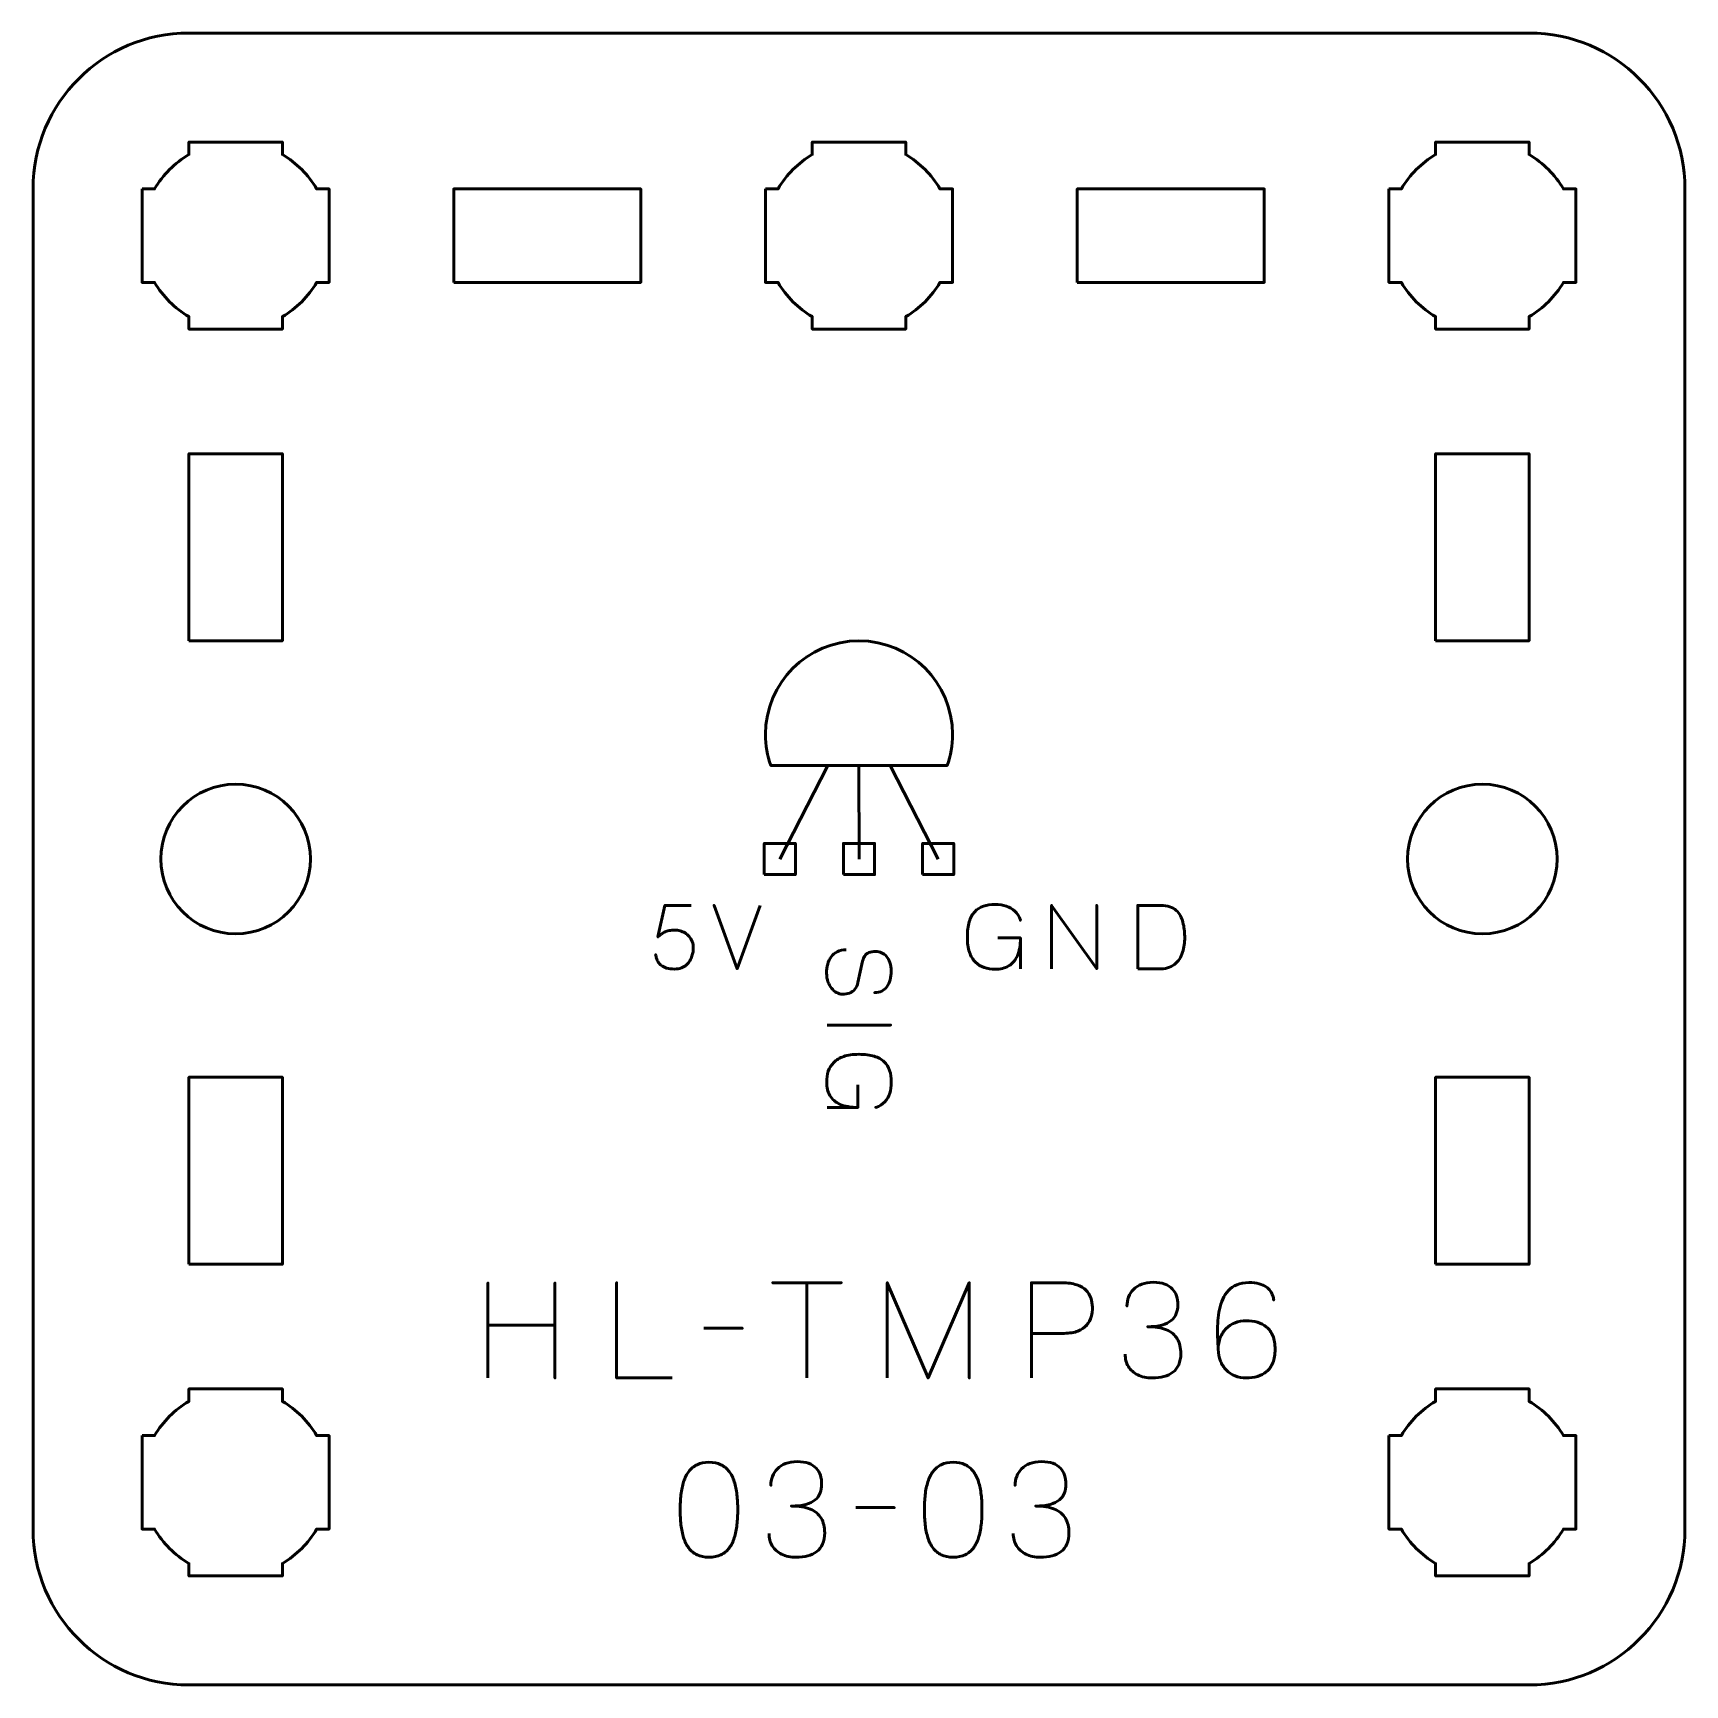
# Model space of a CAD drawing. Header units: centimetres. Extents: x -13.15 to -7.85, y -17.5 to -12.2.
import ezdxf

# ---------------------------------------------------------------- set-up
doc = ezdxf.new("R2010")
doc.units = ezdxf.units.CM
doc.header["$MEASUREMENT"] = 0
doc.layers.add('Layer 1', color=7, linetype='Continuous')

msp = doc.modelspace()

# ---------------------------------------------------------------- linework, layer by layer
at = {"layer": 'Layer 1', "lineweight": 53}
for points in [[(-12.65, -14.15), (-12.35, -14.15), (-12.35, -13.55), (-12.65, -13.55), (-12.65, -14.15)], [(-8.65, -14.15), (-8.35, -14.15), (-8.35, -13.55), (-8.65, -13.55), (-8.65, -14.15)], [(-10.804, -14.90001), (-10.704, -14.90001), (-10.704, -14.80001), (-10.804, -14.80001), (-10.804, -14.90001)], [(-10.55, -14.90001), (-10.45, -14.90001), (-10.45, -14.80001), (-10.55, -14.80001), (-10.55, -14.90001)], [(-10.296, -14.90001), (-10.196, -14.90001), (-10.196, -14.80001), (-10.296, -14.80001), (-10.296, -14.90001)], [(-12.65, -16.15), (-12.35, -16.15), (-12.35, -15.55), (-12.65, -15.55), (-12.65, -16.15)], [(-8.65, -16.15), (-8.35, -16.15), (-8.35, -15.55), (-8.65, -15.55), (-8.65, -16.15)]]:
    msp.add_lwpolyline(points, close=True, dxfattribs=at)
for centre in [(-12.5, -14.85), (-8.5, -14.85)]:
    msp.add_ellipse(centre, major_axis=(0, 0.24), ratio=1, dxfattribs=at)
for points, knots in [([(-13.15, -17), (-13.15, -17), (-13.15, -12.7), (-13.15, -12.7), (-13.15, -12.7), (-13.15, -12.42391), (-12.92609, -12.2), (-12.65, -12.2), (-12.65, -12.2), (-12.65, -12.2), (-8.35, -12.2), (-8.35, -12.2), (-8.35, -12.2), (-8.07391, -12.2), (-7.85, -12.42391), (-7.85, -12.7), (-7.85, -12.7), (-7.85, -12.7), (-7.85, -17), (-7.85, -17), (-7.85, -17), (-7.85, -17.27609), (-8.07391, -17.5), (-8.35, -17.5), (-8.35, -17.5), (-8.35, -17.5), (-12.65, -17.5), (-12.65, -17.5), (-12.65, -17.5), (-12.92609, -17.5), (-13.15, -17.27609), (-13.15, -17)], [0, 0, 0, 0, 0.125, 0.125, 0.125, 0.125, 0.25, 0.25, 0.25, 0.25, 0.375, 0.375, 0.375, 0.375, 0.5, 0.5, 0.5, 0.5, 0.625, 0.625, 0.625, 0.625, 0.75, 0.75, 0.75, 0.75, 0.875, 0.875, 0.875, 0.875, 1, 1, 1, 1]), ([(-12.8, -12.7), (-12.8, -12.7), (-12.75985, -12.7), (-12.75985, -12.7), (-12.75985, -12.7), (-12.7335, -12.65447), (-12.69553, -12.6165), (-12.65, -12.59015), (-12.65, -12.59015), (-12.65, -12.59015), (-12.65, -12.55), (-12.65, -12.55), (-12.65, -12.55), (-12.65, -12.55), (-12.5, -12.55), (-12.5, -12.55), (-12.5, -12.55), (-12.5, -12.55), (-12.35, -12.55), (-12.35, -12.55), (-12.35, -12.55), (-12.35, -12.55), (-12.35, -12.59015), (-12.35, -12.59015), (-12.35, -12.59015), (-12.30447, -12.6165), (-12.2665, -12.65447), (-12.24015, -12.7), (-12.24015, -12.7), (-12.24015, -12.7), (-12.2, -12.7), (-12.2, -12.7), (-12.2, -12.7), (-12.2, -12.7), (-12.2, -12.85), (-12.2, -12.85), (-12.2, -12.85), (-12.2, -12.85), (-12.2, -13), (-12.2, -13), (-12.2, -13), (-12.2, -13), (-12.24015, -13), (-12.24015, -13), (-12.24015, -13), (-12.2665, -13.04553), (-12.30447, -13.0835), (-12.35, -13.10985), (-12.35, -13.10985), (-12.35, -13.10985), (-12.35, -13.15), (-12.35, -13.15), (-12.35, -13.15), (-12.35, -13.15), (-12.5, -13.15), (-12.5, -13.15), (-12.5, -13.15), (-12.5, -13.15), (-12.65, -13.15), (-12.65, -13.15), (-12.65, -13.15), (-12.65, -13.15), (-12.65, -13.10985), (-12.65, -13.10985), (-12.65, -13.10985), (-12.69553, -13.0835), (-12.7335, -13.04553), (-12.75985, -13), (-12.75985, -13), (-12.75985, -13), (-12.8, -13), (-12.8, -13), (-12.8, -13), (-12.8, -13), (-12.8, -12.85), (-12.8, -12.85), (-12.8, -12.85), (-12.8, -12.85), (-12.8, -12.7), (-12.8, -12.7)], [0, 0, 0, 0, 0.05, 0.05, 0.05, 0.05, 0.1, 0.1, 0.1, 0.1, 0.15, 0.15, 0.15, 0.15, 0.2, 0.2, 0.2, 0.2, 0.25, 0.25, 0.25, 0.25, 0.3, 0.3, 0.3, 0.3, 0.35, 0.35, 0.35, 0.35, 0.4, 0.4, 0.4, 0.4, 0.45, 0.45, 0.45, 0.45, 0.5, 0.5, 0.5, 0.5, 0.55, 0.55, 0.55, 0.55, 0.6, 0.6, 0.6, 0.6, 0.65, 0.65, 0.65, 0.65, 0.7, 0.7, 0.7, 0.7, 0.75, 0.75, 0.75, 0.75, 0.8, 0.8, 0.8, 0.8, 0.85, 0.85, 0.85, 0.85, 0.9, 0.9, 0.9, 0.9, 0.95, 0.95, 0.95, 0.95, 1, 1, 1, 1]), ([(-10.8, -12.7), (-10.8, -12.7), (-10.75985, -12.7), (-10.75985, -12.7), (-10.75985, -12.7), (-10.7335, -12.65447), (-10.69553, -12.6165), (-10.65, -12.59015), (-10.65, -12.59015), (-10.65, -12.59015), (-10.65, -12.55), (-10.65, -12.55), (-10.65, -12.55), (-10.65, -12.55), (-10.5, -12.55), (-10.5, -12.55), (-10.5, -12.55), (-10.5, -12.55), (-10.35, -12.55), (-10.35, -12.55), (-10.35, -12.55), (-10.35, -12.55), (-10.35, -12.59015), (-10.35, -12.59015), (-10.35, -12.59015), (-10.30447, -12.6165), (-10.2665, -12.65447), (-10.24015, -12.7), (-10.24015, -12.7), (-10.24015, -12.7), (-10.2, -12.7), (-10.2, -12.7), (-10.2, -12.7), (-10.2, -12.7), (-10.2, -12.85), (-10.2, -12.85), (-10.2, -12.85), (-10.2, -12.85), (-10.2, -13), (-10.2, -13), (-10.2, -13), (-10.2, -13), (-10.24015, -13), (-10.24015, -13), (-10.24015, -13), (-10.2665, -13.04553), (-10.30447, -13.0835), (-10.35, -13.10985), (-10.35, -13.10985), (-10.35, -13.10985), (-10.35, -13.15), (-10.35, -13.15), (-10.35, -13.15), (-10.35, -13.15), (-10.5, -13.15), (-10.5, -13.15), (-10.5, -13.15), (-10.5, -13.15), (-10.65, -13.15), (-10.65, -13.15), (-10.65, -13.15), (-10.65, -13.15), (-10.65, -13.10985), (-10.65, -13.10985), (-10.65, -13.10985), (-10.69553, -13.0835), (-10.7335, -13.04553), (-10.75985, -13), (-10.75985, -13), (-10.75985, -13), (-10.8, -13), (-10.8, -13), (-10.8, -13), (-10.8, -13), (-10.8, -12.85), (-10.8, -12.85), (-10.8, -12.85), (-10.8, -12.85), (-10.8, -12.7), (-10.8, -12.7)], [0, 0, 0, 0, 0.05, 0.05, 0.05, 0.05, 0.1, 0.1, 0.1, 0.1, 0.15, 0.15, 0.15, 0.15, 0.2, 0.2, 0.2, 0.2, 0.25, 0.25, 0.25, 0.25, 0.3, 0.3, 0.3, 0.3, 0.35, 0.35, 0.35, 0.35, 0.4, 0.4, 0.4, 0.4, 0.45, 0.45, 0.45, 0.45, 0.5, 0.5, 0.5, 0.5, 0.55, 0.55, 0.55, 0.55, 0.6, 0.6, 0.6, 0.6, 0.65, 0.65, 0.65, 0.65, 0.7, 0.7, 0.7, 0.7, 0.75, 0.75, 0.75, 0.75, 0.8, 0.8, 0.8, 0.8, 0.85, 0.85, 0.85, 0.85, 0.9, 0.9, 0.9, 0.9, 0.95, 0.95, 0.95, 0.95, 1, 1, 1, 1]), ([(-8.8, -12.7), (-8.8, -12.7), (-8.75985, -12.7), (-8.75985, -12.7), (-8.75985, -12.7), (-8.7335, -12.65447), (-8.69553, -12.6165), (-8.65, -12.59015), (-8.65, -12.59015), (-8.65, -12.59015), (-8.65, -12.55), (-8.65, -12.55), (-8.65, -12.55), (-8.65, -12.55), (-8.5, -12.55), (-8.5, -12.55), (-8.5, -12.55), (-8.5, -12.55), (-8.35, -12.55), (-8.35, -12.55), (-8.35, -12.55), (-8.35, -12.55), (-8.35, -12.59015), (-8.35, -12.59015), (-8.35, -12.59015), (-8.30447, -12.6165), (-8.2665, -12.65447), (-8.24015, -12.7), (-8.24015, -12.7), (-8.24015, -12.7), (-8.2, -12.7), (-8.2, -12.7), (-8.2, -12.7), (-8.2, -12.7), (-8.2, -12.85), (-8.2, -12.85), (-8.2, -12.85), (-8.2, -12.85), (-8.2, -13), (-8.2, -13), (-8.2, -13), (-8.2, -13), (-8.24015, -13), (-8.24015, -13), (-8.24015, -13), (-8.2665, -13.04553), (-8.30447, -13.0835), (-8.35, -13.10985), (-8.35, -13.10985), (-8.35, -13.10985), (-8.35, -13.15), (-8.35, -13.15), (-8.35, -13.15), (-8.35, -13.15), (-8.5, -13.15), (-8.5, -13.15), (-8.5, -13.15), (-8.5, -13.15), (-8.65, -13.15), (-8.65, -13.15), (-8.65, -13.15), (-8.65, -13.15), (-8.65, -13.10985), (-8.65, -13.10985), (-8.65, -13.10985), (-8.69553, -13.0835), (-8.7335, -13.04553), (-8.75985, -13), (-8.75985, -13), (-8.75985, -13), (-8.8, -13), (-8.8, -13), (-8.8, -13), (-8.8, -13), (-8.8, -12.85), (-8.8, -12.85), (-8.8, -12.85), (-8.8, -12.85), (-8.8, -12.7), (-8.8, -12.7)], [0, 0, 0, 0, 0.05, 0.05, 0.05, 0.05, 0.1, 0.1, 0.1, 0.1, 0.15, 0.15, 0.15, 0.15, 0.2, 0.2, 0.2, 0.2, 0.25, 0.25, 0.25, 0.25, 0.3, 0.3, 0.3, 0.3, 0.35, 0.35, 0.35, 0.35, 0.4, 0.4, 0.4, 0.4, 0.45, 0.45, 0.45, 0.45, 0.5, 0.5, 0.5, 0.5, 0.55, 0.55, 0.55, 0.55, 0.6, 0.6, 0.6, 0.6, 0.65, 0.65, 0.65, 0.65, 0.7, 0.7, 0.7, 0.7, 0.75, 0.75, 0.75, 0.75, 0.8, 0.8, 0.8, 0.8, 0.85, 0.85, 0.85, 0.85, 0.9, 0.9, 0.9, 0.9, 0.95, 0.95, 0.95, 0.95, 1, 1, 1, 1]), ([(-11.8, -13), (-11.8, -13), (-11.8, -12.7), (-11.8, -12.7), (-11.8, -12.7), (-11.8, -12.7), (-11.2, -12.7), (-11.2, -12.7), (-11.2, -12.7), (-11.2, -12.7), (-11.2, -13), (-11.2, -13), (-11.2, -13), (-11.2, -13), (-11.8, -13), (-11.8, -13)], [0, 0, 0, 0, 0.25, 0.25, 0.25, 0.25, 0.5, 0.5, 0.5, 0.5, 0.75, 0.75, 0.75, 0.75, 1, 1, 1, 1]), ([(-9.8, -13), (-9.8, -13), (-9.8, -12.7), (-9.8, -12.7), (-9.8, -12.7), (-9.8, -12.7), (-9.2, -12.7), (-9.2, -12.7), (-9.2, -12.7), (-9.2, -12.7), (-9.2, -13), (-9.2, -13), (-9.2, -13), (-9.2, -13), (-9.8, -13), (-9.8, -13)], [0, 0, 0, 0, 0.25, 0.25, 0.25, 0.25, 0.5, 0.5, 0.5, 0.5, 0.75, 0.75, 0.75, 0.75, 1, 1, 1, 1]), ([(-12.8, -16.7), (-12.8, -16.7), (-12.75985, -16.7), (-12.75985, -16.7), (-12.75985, -16.7), (-12.7335, -16.65447), (-12.69553, -16.6165), (-12.65, -16.59015), (-12.65, -16.59015), (-12.65, -16.59015), (-12.65, -16.55), (-12.65, -16.55), (-12.65, -16.55), (-12.65, -16.55), (-12.5, -16.55), (-12.5, -16.55), (-12.5, -16.55), (-12.5, -16.55), (-12.35, -16.55), (-12.35, -16.55), (-12.35, -16.55), (-12.35, -16.55), (-12.35, -16.59015), (-12.35, -16.59015), (-12.35, -16.59015), (-12.30447, -16.6165), (-12.2665, -16.65447), (-12.24015, -16.7), (-12.24015, -16.7), (-12.24015, -16.7), (-12.2, -16.7), (-12.2, -16.7), (-12.2, -16.7), (-12.2, -16.7), (-12.2, -16.85), (-12.2, -16.85), (-12.2, -16.85), (-12.2, -16.85), (-12.2, -17), (-12.2, -17), (-12.2, -17), (-12.2, -17), (-12.24015, -17), (-12.24015, -17), (-12.24015, -17), (-12.2665, -17.04553), (-12.30447, -17.0835), (-12.35, -17.10985), (-12.35, -17.10985), (-12.35, -17.10985), (-12.35, -17.15), (-12.35, -17.15), (-12.35, -17.15), (-12.35, -17.15), (-12.5, -17.15), (-12.5, -17.15), (-12.5, -17.15), (-12.5, -17.15), (-12.65, -17.15), (-12.65, -17.15), (-12.65, -17.15), (-12.65, -17.15), (-12.65, -17.10985), (-12.65, -17.10985), (-12.65, -17.10985), (-12.69553, -17.0835), (-12.7335, -17.04553), (-12.75985, -17), (-12.75985, -17), (-12.75985, -17), (-12.8, -17), (-12.8, -17), (-12.8, -17), (-12.8, -17), (-12.8, -16.85), (-12.8, -16.85), (-12.8, -16.85), (-12.8, -16.85), (-12.8, -16.7), (-12.8, -16.7)], [0, 0, 0, 0, 0.05, 0.05, 0.05, 0.05, 0.1, 0.1, 0.1, 0.1, 0.15, 0.15, 0.15, 0.15, 0.2, 0.2, 0.2, 0.2, 0.25, 0.25, 0.25, 0.25, 0.3, 0.3, 0.3, 0.3, 0.35, 0.35, 0.35, 0.35, 0.4, 0.4, 0.4, 0.4, 0.45, 0.45, 0.45, 0.45, 0.5, 0.5, 0.5, 0.5, 0.55, 0.55, 0.55, 0.55, 0.6, 0.6, 0.6, 0.6, 0.65, 0.65, 0.65, 0.65, 0.7, 0.7, 0.7, 0.7, 0.75, 0.75, 0.75, 0.75, 0.8, 0.8, 0.8, 0.8, 0.85, 0.85, 0.85, 0.85, 0.9, 0.9, 0.9, 0.9, 0.95, 0.95, 0.95, 0.95, 1, 1, 1, 1]), ([(-8.8, -16.7), (-8.8, -16.7), (-8.75985, -16.7), (-8.75985, -16.7), (-8.75985, -16.7), (-8.7335, -16.65447), (-8.69553, -16.6165), (-8.65, -16.59015), (-8.65, -16.59015), (-8.65, -16.59015), (-8.65, -16.55), (-8.65, -16.55), (-8.65, -16.55), (-8.65, -16.55), (-8.5, -16.55), (-8.5, -16.55), (-8.5, -16.55), (-8.5, -16.55), (-8.35, -16.55), (-8.35, -16.55), (-8.35, -16.55), (-8.35, -16.55), (-8.35, -16.59015), (-8.35, -16.59015), (-8.35, -16.59015), (-8.30447, -16.6165), (-8.2665, -16.65447), (-8.24015, -16.7), (-8.24015, -16.7), (-8.24015, -16.7), (-8.2, -16.7), (-8.2, -16.7), (-8.2, -16.7), (-8.2, -16.7), (-8.2, -16.85), (-8.2, -16.85), (-8.2, -16.85), (-8.2, -16.85), (-8.2, -17), (-8.2, -17), (-8.2, -17), (-8.2, -17), (-8.24015, -17), (-8.24015, -17), (-8.24015, -17), (-8.2665, -17.04553), (-8.30447, -17.0835), (-8.35, -17.10985), (-8.35, -17.10985), (-8.35, -17.10985), (-8.35, -17.15), (-8.35, -17.15), (-8.35, -17.15), (-8.35, -17.15), (-8.5, -17.15), (-8.5, -17.15), (-8.5, -17.15), (-8.5, -17.15), (-8.65, -17.15), (-8.65, -17.15), (-8.65, -17.15), (-8.65, -17.15), (-8.65, -17.10985), (-8.65, -17.10985), (-8.65, -17.10985), (-8.69553, -17.0835), (-8.7335, -17.04553), (-8.75985, -17), (-8.75985, -17), (-8.75985, -17), (-8.8, -17), (-8.8, -17), (-8.8, -17), (-8.8, -17), (-8.8, -16.85), (-8.8, -16.85), (-8.8, -16.85), (-8.8, -16.85), (-8.8, -16.7), (-8.8, -16.7)], [0, 0, 0, 0, 0.05, 0.05, 0.05, 0.05, 0.1, 0.1, 0.1, 0.1, 0.15, 0.15, 0.15, 0.15, 0.2, 0.2, 0.2, 0.2, 0.25, 0.25, 0.25, 0.25, 0.3, 0.3, 0.3, 0.3, 0.35, 0.35, 0.35, 0.35, 0.4, 0.4, 0.4, 0.4, 0.45, 0.45, 0.45, 0.45, 0.5, 0.5, 0.5, 0.5, 0.55, 0.55, 0.55, 0.55, 0.6, 0.6, 0.6, 0.6, 0.65, 0.65, 0.65, 0.65, 0.7, 0.7, 0.7, 0.7, 0.75, 0.75, 0.75, 0.75, 0.8, 0.8, 0.8, 0.8, 0.85, 0.85, 0.85, 0.85, 0.9, 0.9, 0.9, 0.9, 0.95, 0.95, 0.95, 0.95, 1, 1, 1, 1])]:
    msp.add_open_spline(points, degree=3, knots=knots, dxfattribs=at)
at = {"layer": 'Layer 1', "color": 5, "lineweight": 53}
for points, knots in [([(-10.50001, -14.15001), (-10.33435, -14.15001), (-10.20001, -14.28435), (-10.20001, -14.45), (-10.20001, -14.45), (-10.20001, -14.48507), (-10.20606, -14.51872), (-10.21712, -14.55001), (-10.21712, -14.55001), (-10.21712, -14.55001), (-10.7829, -14.55001), (-10.7829, -14.55001), (-10.7829, -14.55001), (-10.79396, -14.51872), (-10.80001, -14.48507), (-10.80001, -14.45), (-10.80001, -14.45), (-10.80001, -14.28435), (-10.66566, -14.15001), (-10.50001, -14.15001)], [0, 0, 0, 0, 0.2, 0.2, 0.2, 0.2, 0.4, 0.4, 0.4, 0.4, 0.6, 0.6, 0.6, 0.6, 0.8, 0.8, 0.8, 0.8, 1, 1, 1, 1]), ([(-11.0381, -14.99872), (-11.0381, -14.99872), (-11.12277, -14.99872), (-11.12277, -14.99872), (-11.12277, -14.99872), (-11.12277, -14.99872), (-11.14534, -15.09975), (-11.14534, -15.09975), (-11.14534, -15.09975), (-11.14139, -15.09637), (-11.13763, -15.09331), (-11.13401, -15.09063), (-11.13401, -15.09063), (-11.13043, -15.08795), (-11.12667, -15.08569), (-11.12267, -15.08381), (-11.12267, -15.08381), (-11.11872, -15.08193), (-11.11421, -15.08052), (-11.10913, -15.07953), (-11.10913, -15.07953), (-11.10409, -15.07854), (-11.09807, -15.07802), (-11.09116, -15.07802), (-11.09116, -15.07802), (-11.08551, -15.07802), (-11.07987, -15.07878), (-11.07423, -15.08033), (-11.07423, -15.08033), (-11.06858, -15.08183), (-11.06322, -15.08414), (-11.05814, -15.0872), (-11.05814, -15.0872), (-11.05301, -15.0903), (-11.0485, -15.09416), (-11.04455, -15.09881), (-11.04455, -15.09881), (-11.04055, -15.10347), (-11.0374, -15.10893), (-11.03514, -15.11518), (-11.03514, -15.11518), (-11.03283, -15.12144), (-11.03166, -15.12854), (-11.03161, -15.13644), (-11.03161, -15.13644), (-11.03156, -15.13936), (-11.03189, -15.14303), (-11.03255, -15.14736), (-11.03255, -15.14736), (-11.03316, -15.15168), (-11.03429, -15.15639), (-11.03589, -15.16137), (-11.03589, -15.16137), (-11.03749, -15.16636), (-11.03975, -15.1713), (-11.04262, -15.17619), (-11.04262, -15.17619), (-11.04549, -15.18108), (-11.04915, -15.18555), (-11.05358, -15.18959), (-11.05358, -15.18959), (-11.058, -15.19364), (-11.06336, -15.19688), (-11.06962, -15.19933), (-11.06962, -15.19933), (-11.07592, -15.20173), (-11.0833, -15.203), (-11.09172, -15.20305), (-11.09172, -15.20305), (-11.10179, -15.203), (-11.11026, -15.20192), (-11.11712, -15.1999), (-11.11712, -15.1999), (-11.12399, -15.19783), (-11.12959, -15.19514), (-11.13391, -15.19176), (-11.13391, -15.19176), (-11.13829, -15.18837), (-11.14168, -15.18466), (-11.14412, -15.18061), (-11.14412, -15.18061), (-11.14657, -15.17657), (-11.1484, -15.17252), (-11.14963, -15.16847), (-11.14963, -15.16847), (-11.15085, -15.16443), (-11.15179, -15.16071), (-11.1524, -15.15733), (-11.1524, -15.15733), (-11.15179, -15.16071), (-11.15085, -15.16443), (-11.14963, -15.16847), (-11.14963, -15.16847), (-11.1484, -15.17252), (-11.14657, -15.17657), (-11.14412, -15.18061), (-11.14412, -15.18061), (-11.14168, -15.18466), (-11.13829, -15.18837), (-11.13391, -15.19176), (-11.13391, -15.19176), (-11.12959, -15.19514), (-11.12399, -15.19783), (-11.11712, -15.1999), (-11.11712, -15.1999), (-11.11026, -15.20192), (-11.10179, -15.203), (-11.09172, -15.20305), (-11.09172, -15.20305), (-11.0833, -15.203), (-11.07592, -15.20173), (-11.06962, -15.19933), (-11.06962, -15.19933), (-11.06336, -15.19688), (-11.058, -15.19364), (-11.05358, -15.18959), (-11.05358, -15.18959), (-11.04915, -15.18555), (-11.04549, -15.18108), (-11.04262, -15.17619), (-11.04262, -15.17619), (-11.03975, -15.1713), (-11.03749, -15.16636), (-11.03589, -15.16137), (-11.03589, -15.16137), (-11.03429, -15.15639), (-11.03316, -15.15168), (-11.03255, -15.14736), (-11.03255, -15.14736), (-11.03189, -15.14303), (-11.03156, -15.13936), (-11.03161, -15.13644), (-11.03161, -15.13644), (-11.03166, -15.12854), (-11.03283, -15.12144), (-11.03514, -15.11518), (-11.03514, -15.11518), (-11.0374, -15.10893), (-11.04055, -15.10347), (-11.04455, -15.09881), (-11.04455, -15.09881), (-11.0485, -15.09416), (-11.05301, -15.0903), (-11.05814, -15.0872), (-11.05814, -15.0872), (-11.06322, -15.08414), (-11.06858, -15.08183), (-11.07423, -15.08033), (-11.07423, -15.08033), (-11.07987, -15.07878), (-11.08551, -15.07802), (-11.09116, -15.07802), (-11.09116, -15.07802), (-11.09807, -15.07802), (-11.10409, -15.07854), (-11.10913, -15.07953), (-11.10913, -15.07953), (-11.11421, -15.08052), (-11.11872, -15.08193), (-11.12267, -15.08381), (-11.12267, -15.08381), (-11.12667, -15.08569), (-11.13043, -15.08795), (-11.13401, -15.09063), (-11.13401, -15.09063), (-11.13763, -15.09331), (-11.14139, -15.09637), (-11.14534, -15.09975), (-11.14534, -15.09975), (-11.14534, -15.09975), (-11.12277, -14.99872), (-11.12277, -14.99872), (-11.12277, -14.99872), (-11.12277, -14.99872), (-11.0381, -14.99872), (-11.0381, -14.99872)], [0, 0, 0, 0, 0.0227273, 0.0227273, 0.0227273, 0.0227273, 0.0454545, 0.0454545, 0.0454545, 0.0454545, 0.0681818, 0.0681818, 0.0681818, 0.0681818, 0.0909091, 0.0909091, 0.0909091, 0.0909091, 0.1136364, 0.1136364, 0.1136364, 0.1136364, 0.1363636, 0.1363636, 0.1363636, 0.1363636, 0.1590909, 0.1590909, 0.1590909, 0.1590909, 0.1818182, 0.1818182, 0.1818182, 0.1818182, 0.2045455, 0.2045455, 0.2045455, 0.2045455, 0.2272727, 0.2272727, 0.2272727, 0.2272727, 0.25, 0.25, 0.25, 0.25, 0.2727273, 0.2727273, 0.2727273, 0.2727273, 0.2954545, 0.2954545, 0.2954545, 0.2954545, 0.3181818, 0.3181818, 0.3181818, 0.3181818, 0.3409091, 0.3409091, 0.3409091, 0.3409091, 0.3636364, 0.3636364, 0.3636364, 0.3636364, 0.3863636, 0.3863636, 0.3863636, 0.3863636, 0.4090909, 0.4090909, 0.4090909, 0.4090909, 0.4318182, 0.4318182, 0.4318182, 0.4318182, 0.4545455, 0.4545455, 0.4545455, 0.4545455, 0.4772727, 0.4772727, 0.4772727, 0.4772727, 0.5, 0.5, 0.5, 0.5, 0.5227273, 0.5227273, 0.5227273, 0.5227273, 0.5454545, 0.5454545, 0.5454545, 0.5454545, 0.5681818, 0.5681818, 0.5681818, 0.5681818, 0.5909091, 0.5909091, 0.5909091, 0.5909091, 0.6136364, 0.6136364, 0.6136364, 0.6136364, 0.6363636, 0.6363636, 0.6363636, 0.6363636, 0.6590909, 0.6590909, 0.6590909, 0.6590909, 0.6818182, 0.6818182, 0.6818182, 0.6818182, 0.7045455, 0.7045455, 0.7045455, 0.7045455, 0.7272727, 0.7272727, 0.7272727, 0.7272727, 0.75, 0.75, 0.75, 0.75, 0.7727273, 0.7727273, 0.7727273, 0.7727273, 0.7954545, 0.7954545, 0.7954545, 0.7954545, 0.8181818, 0.8181818, 0.8181818, 0.8181818, 0.8409091, 0.8409091, 0.8409091, 0.8409091, 0.8636364, 0.8636364, 0.8636364, 0.8636364, 0.8863636, 0.8863636, 0.8863636, 0.8863636, 0.9090909, 0.9090909, 0.9090909, 0.9090909, 0.9318182, 0.9318182, 0.9318182, 0.9318182, 0.9545455, 0.9545455, 0.9545455, 0.9545455, 0.9772727, 0.9772727, 0.9772727, 0.9772727, 1, 1, 1, 1]), ([(-10.81713, -14.99872), (-10.81713, -14.99872), (-10.89107, -15.2022), (-10.89107, -15.2022), (-10.89107, -15.2022), (-10.89107, -15.2022), (-10.96501, -14.99872), (-10.96501, -14.99872), (-10.96501, -14.99872), (-10.96501, -14.99872), (-10.89107, -15.2022), (-10.89107, -15.2022), (-10.89107, -15.2022), (-10.89107, -15.2022), (-10.81713, -14.99872), (-10.81713, -14.99872)], [0, 0, 0, 0, 0.25, 0.25, 0.25, 0.25, 0.5, 0.5, 0.5, 0.5, 0.75, 0.75, 0.75, 0.75, 1, 1, 1, 1]), ([(-10.05447, -15.10342), (-10.05447, -15.10342), (-9.98194, -15.10342), (-9.98194, -15.10342), (-9.98194, -15.10342), (-9.98203, -15.12652), (-9.98533, -15.14547), (-9.99191, -15.16024), (-9.99191, -15.16024), (-9.9985, -15.17506), (-10.00781, -15.18597), (-10.01994, -15.19307), (-10.01994, -15.19307), (-10.03208, -15.20013), (-10.04647, -15.20366), (-10.06322, -15.20361), (-10.06322, -15.20361), (-10.07578, -15.20366), (-10.08744, -15.20192), (-10.09821, -15.1983), (-10.09821, -15.1983), (-10.10899, -15.19472), (-10.11844, -15.18889), (-10.12653, -15.18085), (-10.12653, -15.18085), (-10.13462, -15.1728), (-10.14097, -15.16217), (-10.14549, -15.14895), (-10.14549, -15.14895), (-10.15, -15.13574), (-10.15231, -15.11951), (-10.1524, -15.10032), (-10.1524, -15.10032), (-10.15235, -15.08103), (-10.15033, -15.06476), (-10.14633, -15.0514), (-10.14633, -15.0514), (-10.14229, -15.03809), (-10.13645, -15.02736), (-10.12874, -15.01923), (-10.12874, -15.01923), (-10.12107, -15.01114), (-10.11171, -15.00526), (-10.10071, -15.00159), (-10.10071, -15.00159), (-10.0897, -14.99792), (-10.07724, -14.99613), (-10.06322, -14.99618), (-10.06322, -14.99618), (-10.04991, -14.99613), (-10.03796, -14.99778), (-10.02733, -15.00112), (-10.02733, -15.00112), (-10.0167, -15.00446), (-10.00757, -15.00982), (-9.99995, -15.0172), (-9.99995, -15.0172), (-9.99229, -15.02459), (-9.98631, -15.03433), (-9.98194, -15.04641), (-9.98194, -15.04641), (-9.98631, -15.03433), (-9.99229, -15.02459), (-9.99995, -15.0172), (-9.99995, -15.0172), (-10.00757, -15.00982), (-10.0167, -15.00446), (-10.02733, -15.00112), (-10.02733, -15.00112), (-10.03796, -14.99778), (-10.04991, -14.99613), (-10.06322, -14.99618), (-10.06322, -14.99618), (-10.07724, -14.99613), (-10.0897, -14.99792), (-10.10071, -15.00159), (-10.10071, -15.00159), (-10.11171, -15.00526), (-10.12107, -15.01114), (-10.12874, -15.01923), (-10.12874, -15.01923), (-10.13645, -15.02736), (-10.14229, -15.03809), (-10.14633, -15.0514), (-10.14633, -15.0514), (-10.15033, -15.06476), (-10.15235, -15.08103), (-10.1524, -15.10032), (-10.1524, -15.10032), (-10.15231, -15.11951), (-10.15, -15.13574), (-10.14549, -15.14895), (-10.14549, -15.14895), (-10.14097, -15.16217), (-10.13462, -15.1728), (-10.12653, -15.18085), (-10.12653, -15.18085), (-10.11844, -15.18889), (-10.10899, -15.19472), (-10.09821, -15.1983), (-10.09821, -15.1983), (-10.08744, -15.20192), (-10.07578, -15.20366), (-10.06322, -15.20361), (-10.06322, -15.20361), (-10.04647, -15.20366), (-10.03208, -15.20013), (-10.01994, -15.19307), (-10.01994, -15.19307), (-10.00781, -15.18597), (-9.9985, -15.17506), (-9.99191, -15.16024), (-9.99191, -15.16024), (-9.98533, -15.14547), (-9.98203, -15.12652), (-9.98194, -15.10342), (-9.98194, -15.10342), (-9.98194, -15.10342), (-10.05447, -15.10342), (-10.05447, -15.10342)], [0, 0, 0, 0, 0.0333333, 0.0333333, 0.0333333, 0.0333333, 0.0666667, 0.0666667, 0.0666667, 0.0666667, 0.1, 0.1, 0.1, 0.1, 0.1333333, 0.1333333, 0.1333333, 0.1333333, 0.1666667, 0.1666667, 0.1666667, 0.1666667, 0.2, 0.2, 0.2, 0.2, 0.2333333, 0.2333333, 0.2333333, 0.2333333, 0.2666667, 0.2666667, 0.2666667, 0.2666667, 0.3, 0.3, 0.3, 0.3, 0.3333333, 0.3333333, 0.3333333, 0.3333333, 0.3666667, 0.3666667, 0.3666667, 0.3666667, 0.4, 0.4, 0.4, 0.4, 0.4333333, 0.4333333, 0.4333333, 0.4333333, 0.4666667, 0.4666667, 0.4666667, 0.4666667, 0.5, 0.5, 0.5, 0.5, 0.5333333, 0.5333333, 0.5333333, 0.5333333, 0.5666667, 0.5666667, 0.5666667, 0.5666667, 0.6, 0.6, 0.6, 0.6, 0.6333333, 0.6333333, 0.6333333, 0.6333333, 0.6666667, 0.6666667, 0.6666667, 0.6666667, 0.7, 0.7, 0.7, 0.7, 0.7333333, 0.7333333, 0.7333333, 0.7333333, 0.7666667, 0.7666667, 0.7666667, 0.7666667, 0.8, 0.8, 0.8, 0.8, 0.8333333, 0.8333333, 0.8333333, 0.8333333, 0.8666667, 0.8666667, 0.8666667, 0.8666667, 0.9, 0.9, 0.9, 0.9, 0.9333333, 0.9333333, 0.9333333, 0.9333333, 0.9666667, 0.9666667, 0.9666667, 0.9666667, 1, 1, 1, 1]), ([(-9.88232, -15.2022), (-9.88232, -15.2022), (-9.88232, -14.99872), (-9.88232, -14.99872), (-9.88232, -14.99872), (-9.88232, -14.99872), (-9.73726, -15.2022), (-9.73726, -15.2022), (-9.73726, -15.2022), (-9.73726, -15.2022), (-9.73726, -14.99872), (-9.73726, -14.99872), (-9.73726, -14.99872), (-9.73726, -14.99872), (-9.73726, -15.2022), (-9.73726, -15.2022), (-9.73726, -15.2022), (-9.73726, -15.2022), (-9.88232, -14.99872), (-9.88232, -14.99872), (-9.88232, -14.99872), (-9.88232, -14.99872), (-9.88232, -15.2022), (-9.88232, -15.2022)], [0, 0, 0, 0, 0.1666667, 0.1666667, 0.1666667, 0.1666667, 0.3333333, 0.3333333, 0.3333333, 0.3333333, 0.5, 0.5, 0.5, 0.5, 0.6666667, 0.6666667, 0.6666667, 0.6666667, 0.8333333, 0.8333333, 0.8333333, 0.8333333, 1, 1, 1, 1]), ([(-9.60546, -15.2022), (-9.60546, -15.2022), (-9.60546, -14.99872), (-9.60546, -14.99872), (-9.60546, -14.99872), (-9.60546, -14.99872), (-9.53208, -14.99872), (-9.53208, -14.99872), (-9.53208, -14.99872), (-9.52094, -14.99877), (-9.51129, -15.00022), (-9.50316, -15.00309), (-9.50316, -15.00309), (-9.49507, -15.00596), (-9.4882, -15.00991), (-9.48265, -15.0149), (-9.48265, -15.0149), (-9.47705, -15.01993), (-9.47253, -15.02572), (-9.46901, -15.03221), (-9.46901, -15.03221), (-9.46548, -15.03875), (-9.46275, -15.04571), (-9.46082, -15.05309), (-9.46082, -15.05309), (-9.45889, -15.06043), (-9.45753, -15.06791), (-9.45668, -15.07548), (-9.45668, -15.07548), (-9.45584, -15.08306), (-9.45527, -15.09039), (-9.45504, -15.0975), (-9.45504, -15.0975), (-9.45471, -15.1046), (-9.45494, -15.11208), (-9.4557, -15.11993), (-9.4557, -15.11993), (-9.45645, -15.12779), (-9.45786, -15.13564), (-9.45998, -15.14345), (-9.45998, -15.14345), (-9.46205, -15.15126), (-9.46501, -15.15869), (-9.46882, -15.1657), (-9.46882, -15.1657), (-9.47258, -15.17276), (-9.47738, -15.17901), (-9.48312, -15.18447), (-9.48312, -15.18447), (-9.4889, -15.18992), (-9.49582, -15.19425), (-9.50391, -15.1974), (-9.50391, -15.1974), (-9.512, -15.20055), (-9.52141, -15.20215), (-9.53208, -15.2022), (-9.53208, -15.2022), (-9.53208, -15.2022), (-9.60546, -15.2022), (-9.60546, -15.2022)], [0, 0, 0, 0, 0.0666667, 0.0666667, 0.0666667, 0.0666667, 0.1333333, 0.1333333, 0.1333333, 0.1333333, 0.2, 0.2, 0.2, 0.2, 0.2666667, 0.2666667, 0.2666667, 0.2666667, 0.3333333, 0.3333333, 0.3333333, 0.3333333, 0.4, 0.4, 0.4, 0.4, 0.4666667, 0.4666667, 0.4666667, 0.4666667, 0.5333333, 0.5333333, 0.5333333, 0.5333333, 0.6, 0.6, 0.6, 0.6, 0.6666667, 0.6666667, 0.6666667, 0.6666667, 0.7333333, 0.7333333, 0.7333333, 0.7333333, 0.8, 0.8, 0.8, 0.8, 0.8666667, 0.8666667, 0.8666667, 0.8666667, 0.9333333, 0.9333333, 0.9333333, 0.9333333, 1, 1, 1, 1]), ([(-9.60546, -15.2022), (-9.60546, -15.2022), (-9.60546, -14.99872), (-9.60546, -14.99872), (-9.60546, -14.99872), (-9.60546, -14.99872), (-9.53208, -14.99872), (-9.53208, -14.99872), (-9.53208, -14.99872), (-9.52094, -14.99877), (-9.51129, -15.00022), (-9.50316, -15.00309), (-9.50316, -15.00309), (-9.49507, -15.00596), (-9.4882, -15.00991), (-9.48265, -15.0149), (-9.48265, -15.0149), (-9.47705, -15.01993), (-9.47253, -15.02572), (-9.46901, -15.03221), (-9.46901, -15.03221), (-9.46548, -15.03875), (-9.46275, -15.04571), (-9.46082, -15.05309), (-9.46082, -15.05309), (-9.45889, -15.06043), (-9.45753, -15.06791), (-9.45668, -15.07548), (-9.45668, -15.07548), (-9.45584, -15.08306), (-9.45527, -15.09039), (-9.45504, -15.0975), (-9.45504, -15.0975), (-9.45471, -15.1046), (-9.45494, -15.11208), (-9.4557, -15.11993), (-9.4557, -15.11993), (-9.45645, -15.12779), (-9.45786, -15.13564), (-9.45998, -15.14345), (-9.45998, -15.14345), (-9.46205, -15.15126), (-9.46501, -15.15869), (-9.46882, -15.1657), (-9.46882, -15.1657), (-9.47258, -15.17276), (-9.47738, -15.17901), (-9.48312, -15.18447), (-9.48312, -15.18447), (-9.4889, -15.18992), (-9.49582, -15.19425), (-9.50391, -15.1974), (-9.50391, -15.1974), (-9.512, -15.20055), (-9.52141, -15.20215), (-9.53208, -15.2022), (-9.53208, -15.2022), (-9.53208, -15.2022), (-9.60546, -15.2022), (-9.60546, -15.2022)], [0, 0, 0, 0, 0.0666667, 0.0666667, 0.0666667, 0.0666667, 0.1333333, 0.1333333, 0.1333333, 0.1333333, 0.2, 0.2, 0.2, 0.2, 0.2666667, 0.2666667, 0.2666667, 0.2666667, 0.3333333, 0.3333333, 0.3333333, 0.3333333, 0.4, 0.4, 0.4, 0.4, 0.4666667, 0.4666667, 0.4666667, 0.4666667, 0.5333333, 0.5333333, 0.5333333, 0.5333333, 0.6, 0.6, 0.6, 0.6, 0.6666667, 0.6666667, 0.6666667, 0.6666667, 0.7333333, 0.7333333, 0.7333333, 0.7333333, 0.8, 0.8, 0.8, 0.8, 0.8666667, 0.8666667, 0.8666667, 0.8666667, 0.9333333, 0.9333333, 0.9333333, 0.9333333, 1, 1, 1, 1]), ([(-9.98194, -15.2022), (-9.98194, -15.2022), (-9.98194, -15.10342), (-9.98194, -15.10342), (-9.98194, -15.10342), (-9.98194, -15.10342), (-9.98194, -15.2022), (-9.98194, -15.2022)], [0, 0, 0, 0, 0.5, 0.5, 0.5, 0.5, 1, 1, 1, 1]), ([(-10.54079, -15.14141), (-10.55203, -15.1415), (-10.56167, -15.14348), (-10.56971, -15.14743), (-10.56971, -15.14743), (-10.57771, -15.15133), (-10.58425, -15.15679), (-10.58933, -15.16366), (-10.58933, -15.16366), (-10.59436, -15.17057), (-10.59808, -15.17852), (-10.60048, -15.18751), (-10.60048, -15.18751), (-10.60283, -15.19644), (-10.604, -15.20604), (-10.604, -15.2162), (-10.604, -15.2162), (-10.60396, -15.22645), (-10.60245, -15.23567), (-10.59958, -15.2439), (-10.59958, -15.2439), (-10.59671, -15.25209), (-10.59286, -15.2591), (-10.58801, -15.26493), (-10.58801, -15.26493), (-10.58317, -15.27081), (-10.57776, -15.27532), (-10.57174, -15.27852), (-10.57174, -15.27852), (-10.56572, -15.28172), (-10.55955, -15.28341), (-10.5532, -15.28365), (-10.5532, -15.28365), (-10.54488, -15.28393), (-10.53726, -15.28271), (-10.53039, -15.28003), (-10.53039, -15.28003), (-10.52352, -15.27735), (-10.51779, -15.27321), (-10.51308, -15.26761), (-10.51308, -15.26761), (-10.50838, -15.26206), (-10.50509, -15.25505), (-10.50325, -15.24668), (-10.50325, -15.24668), (-10.50325, -15.24668), (-10.48829, -15.17753), (-10.48829, -15.17753), (-10.48829, -15.17753), (-10.48693, -15.17104), (-10.48462, -15.16545), (-10.48143, -15.16084), (-10.48143, -15.16084), (-10.47818, -15.15623), (-10.47371, -15.15265), (-10.46797, -15.15021), (-10.46797, -15.15021), (-10.46228, -15.14776), (-10.45504, -15.14649), (-10.44624, -15.14649), (-10.44624, -15.14649), (-10.43956, -15.14649), (-10.43326, -15.14785), (-10.42733, -15.15063), (-10.42733, -15.15063), (-10.42141, -15.15336), (-10.41619, -15.1574), (-10.41158, -15.16272), (-10.41158, -15.16272), (-10.40701, -15.16803), (-10.40344, -15.17462), (-10.40085, -15.18243), (-10.40085, -15.18243), (-10.39822, -15.19028), (-10.3969, -15.19926), (-10.39685, -15.20942), (-10.39685, -15.20942), (-10.39685, -15.21963), (-10.39803, -15.22899), (-10.40038, -15.23755), (-10.40038, -15.23755), (-10.40273, -15.24607), (-10.40612, -15.25345), (-10.41064, -15.25966), (-10.41064, -15.25966), (-10.41515, -15.26587), (-10.4207, -15.27067), (-10.42719, -15.27396), (-10.42719, -15.27396), (-10.43373, -15.27725), (-10.44121, -15.2788), (-10.44963, -15.27857), (-10.44963, -15.27857), (-10.44121, -15.2788), (-10.43373, -15.27725), (-10.42719, -15.27396), (-10.42719, -15.27396), (-10.4207, -15.27067), (-10.41515, -15.26587), (-10.41064, -15.25966), (-10.41064, -15.25966), (-10.40612, -15.25345), (-10.40273, -15.24607), (-10.40038, -15.23755), (-10.40038, -15.23755), (-10.39803, -15.22899), (-10.39685, -15.21963), (-10.39685, -15.20942), (-10.39685, -15.20942), (-10.3969, -15.19926), (-10.39822, -15.19028), (-10.40085, -15.18243), (-10.40085, -15.18243), (-10.40344, -15.17462), (-10.40701, -15.16803), (-10.41158, -15.16272), (-10.41158, -15.16272), (-10.41619, -15.1574), (-10.42141, -15.15336), (-10.42733, -15.15063), (-10.42733, -15.15063), (-10.43326, -15.14785), (-10.43956, -15.14649), (-10.44624, -15.14649), (-10.44624, -15.14649), (-10.45504, -15.14649), (-10.46228, -15.14771), (-10.46793, -15.15006), (-10.46793, -15.15006), (-10.47362, -15.15246), (-10.47804, -15.15599), (-10.48128, -15.1606), (-10.48128, -15.1606), (-10.48448, -15.16521), (-10.48683, -15.17085), (-10.48829, -15.17753), (-10.48829, -15.17753), (-10.48829, -15.17753), (-10.50325, -15.24668), (-10.50325, -15.24668), (-10.50325, -15.24668), (-10.50509, -15.25524), (-10.50838, -15.26229), (-10.51308, -15.26784), (-10.51308, -15.26784), (-10.51779, -15.27344), (-10.52352, -15.27753), (-10.53039, -15.28017), (-10.53039, -15.28017), (-10.53726, -15.28275), (-10.54488, -15.28393), (-10.5532, -15.28365), (-10.5532, -15.28365), (-10.55955, -15.28341), (-10.56572, -15.28172), (-10.57174, -15.27852), (-10.57174, -15.27852), (-10.57776, -15.27532), (-10.58317, -15.27081), (-10.58801, -15.26493), (-10.58801, -15.26493), (-10.59286, -15.2591), (-10.59671, -15.25209), (-10.59958, -15.2439), (-10.59958, -15.2439), (-10.60245, -15.23567), (-10.60396, -15.22645), (-10.604, -15.2162), (-10.604, -15.2162), (-10.604, -15.20604), (-10.60283, -15.19644), (-10.60048, -15.18751), (-10.60048, -15.18751), (-10.59808, -15.17852), (-10.59436, -15.17057), (-10.58933, -15.16366), (-10.58933, -15.16366), (-10.58425, -15.15679), (-10.57771, -15.15133), (-10.56971, -15.14743), (-10.56971, -15.14743), (-10.56167, -15.14348), (-10.55203, -15.1415), (-10.54079, -15.14141)], [0, 0, 0, 0, 0.0217391, 0.0217391, 0.0217391, 0.0217391, 0.0434783, 0.0434783, 0.0434783, 0.0434783, 0.0652174, 0.0652174, 0.0652174, 0.0652174, 0.0869565, 0.0869565, 0.0869565, 0.0869565, 0.1086957, 0.1086957, 0.1086957, 0.1086957, 0.1304348, 0.1304348, 0.1304348, 0.1304348, 0.1521739, 0.1521739, 0.1521739, 0.1521739, 0.173913, 0.173913, 0.173913, 0.173913, 0.1956522, 0.1956522, 0.1956522, 0.1956522, 0.2173913, 0.2173913, 0.2173913, 0.2173913, 0.2391304, 0.2391304, 0.2391304, 0.2391304, 0.2608696, 0.2608696, 0.2608696, 0.2608696, 0.2826087, 0.2826087, 0.2826087, 0.2826087, 0.3043478, 0.3043478, 0.3043478, 0.3043478, 0.326087, 0.326087, 0.326087, 0.326087, 0.3478261, 0.3478261, 0.3478261, 0.3478261, 0.3695652, 0.3695652, 0.3695652, 0.3695652, 0.3913043, 0.3913043, 0.3913043, 0.3913043, 0.4130435, 0.4130435, 0.4130435, 0.4130435, 0.4347826, 0.4347826, 0.4347826, 0.4347826, 0.4565217, 0.4565217, 0.4565217, 0.4565217, 0.4782609, 0.4782609, 0.4782609, 0.4782609, 0.5, 0.5, 0.5, 0.5, 0.5217391, 0.5217391, 0.5217391, 0.5217391, 0.5434783, 0.5434783, 0.5434783, 0.5434783, 0.5652174, 0.5652174, 0.5652174, 0.5652174, 0.5869565, 0.5869565, 0.5869565, 0.5869565, 0.6086957, 0.6086957, 0.6086957, 0.6086957, 0.6304348, 0.6304348, 0.6304348, 0.6304348, 0.6521739, 0.6521739, 0.6521739, 0.6521739, 0.673913, 0.673913, 0.673913, 0.673913, 0.6956522, 0.6956522, 0.6956522, 0.6956522, 0.7173913, 0.7173913, 0.7173913, 0.7173913, 0.7391304, 0.7391304, 0.7391304, 0.7391304, 0.7608696, 0.7608696, 0.7608696, 0.7608696, 0.7826087, 0.7826087, 0.7826087, 0.7826087, 0.8043478, 0.8043478, 0.8043478, 0.8043478, 0.826087, 0.826087, 0.826087, 0.826087, 0.8478261, 0.8478261, 0.8478261, 0.8478261, 0.8695652, 0.8695652, 0.8695652, 0.8695652, 0.8913043, 0.8913043, 0.8913043, 0.8913043, 0.9130435, 0.9130435, 0.9130435, 0.9130435, 0.9347826, 0.9347826, 0.9347826, 0.9347826, 0.9565217, 0.9565217, 0.9565217, 0.9565217, 0.9782609, 0.9782609, 0.9782609, 0.9782609, 1, 1, 1, 1]), ([(-10.60231, -15.38271), (-10.60231, -15.38271), (-10.39883, -15.38271), (-10.39883, -15.38271), (-10.39883, -15.38271), (-10.39883, -15.38271), (-10.60231, -15.38271), (-10.60231, -15.38271)], [0, 0, 0, 0, 0.5, 0.5, 0.5, 0.5, 1, 1, 1, 1]), ([(-10.50353, -15.57462), (-10.50353, -15.57462), (-10.50353, -15.64715), (-10.50353, -15.64715), (-10.50353, -15.64715), (-10.52663, -15.64706), (-10.54558, -15.64376), (-10.56035, -15.63718), (-10.56035, -15.63718), (-10.57517, -15.63059), (-10.58608, -15.62128), (-10.59318, -15.60915), (-10.59318, -15.60915), (-10.60024, -15.59701), (-10.60377, -15.58262), (-10.60372, -15.56587), (-10.60372, -15.56587), (-10.60377, -15.55331), (-10.60203, -15.54165), (-10.59841, -15.53088), (-10.59841, -15.53088), (-10.59483, -15.5201), (-10.589, -15.51065), (-10.58096, -15.50256), (-10.58096, -15.50256), (-10.57291, -15.49447), (-10.56228, -15.48812), (-10.54906, -15.4836), (-10.54906, -15.4836), (-10.53585, -15.47909), (-10.51962, -15.47678), (-10.50043, -15.47669), (-10.50043, -15.47669), (-10.48114, -15.47674), (-10.46487, -15.47876), (-10.45151, -15.48276), (-10.45151, -15.48276), (-10.4382, -15.4868), (-10.42747, -15.49264), (-10.41934, -15.5003), (-10.41934, -15.5003), (-10.41125, -15.50802), (-10.40537, -15.51738), (-10.4017, -15.52838), (-10.4017, -15.52838), (-10.39803, -15.53939), (-10.39624, -15.55185), (-10.39629, -15.56587), (-10.39629, -15.56587), (-10.39624, -15.57918), (-10.39789, -15.59113), (-10.40123, -15.60176), (-10.40123, -15.60176), (-10.40457, -15.61239), (-10.40993, -15.62152), (-10.41731, -15.62914), (-10.41731, -15.62914), (-10.4247, -15.6368), (-10.43444, -15.64278), (-10.44652, -15.64715), (-10.44652, -15.64715), (-10.43444, -15.64278), (-10.4247, -15.6368), (-10.41731, -15.62914), (-10.41731, -15.62914), (-10.40993, -15.62152), (-10.40457, -15.61239), (-10.40123, -15.60176), (-10.40123, -15.60176), (-10.39789, -15.59113), (-10.39624, -15.57918), (-10.39629, -15.56587), (-10.39629, -15.56587), (-10.39624, -15.55185), (-10.39803, -15.53939), (-10.4017, -15.52838), (-10.4017, -15.52838), (-10.40537, -15.51738), (-10.41125, -15.50802), (-10.41934, -15.5003), (-10.41934, -15.5003), (-10.42747, -15.49264), (-10.4382, -15.4868), (-10.45151, -15.48276), (-10.45151, -15.48276), (-10.46487, -15.47876), (-10.48114, -15.47674), (-10.50043, -15.47669), (-10.50043, -15.47669), (-10.51962, -15.47678), (-10.53585, -15.47909), (-10.54906, -15.4836), (-10.54906, -15.4836), (-10.56228, -15.48812), (-10.57291, -15.49447), (-10.58096, -15.50256), (-10.58096, -15.50256), (-10.589, -15.51065), (-10.59483, -15.5201), (-10.59841, -15.53088), (-10.59841, -15.53088), (-10.60203, -15.54165), (-10.60377, -15.55331), (-10.60372, -15.56587), (-10.60372, -15.56587), (-10.60377, -15.58262), (-10.60024, -15.59701), (-10.59318, -15.60915), (-10.59318, -15.60915), (-10.58608, -15.62128), (-10.57517, -15.63059), (-10.56035, -15.63718), (-10.56035, -15.63718), (-10.54558, -15.64376), (-10.52663, -15.64706), (-10.50353, -15.64715), (-10.50353, -15.64715), (-10.50353, -15.64715), (-10.50353, -15.57462), (-10.50353, -15.57462)], [0, 0, 0, 0, 0.0333333, 0.0333333, 0.0333333, 0.0333333, 0.0666667, 0.0666667, 0.0666667, 0.0666667, 0.1, 0.1, 0.1, 0.1, 0.1333333, 0.1333333, 0.1333333, 0.1333333, 0.1666667, 0.1666667, 0.1666667, 0.1666667, 0.2, 0.2, 0.2, 0.2, 0.2333333, 0.2333333, 0.2333333, 0.2333333, 0.2666667, 0.2666667, 0.2666667, 0.2666667, 0.3, 0.3, 0.3, 0.3, 0.3333333, 0.3333333, 0.3333333, 0.3333333, 0.3666667, 0.3666667, 0.3666667, 0.3666667, 0.4, 0.4, 0.4, 0.4, 0.4333333, 0.4333333, 0.4333333, 0.4333333, 0.4666667, 0.4666667, 0.4666667, 0.4666667, 0.5, 0.5, 0.5, 0.5, 0.5333333, 0.5333333, 0.5333333, 0.5333333, 0.5666667, 0.5666667, 0.5666667, 0.5666667, 0.6, 0.6, 0.6, 0.6, 0.6333333, 0.6333333, 0.6333333, 0.6333333, 0.6666667, 0.6666667, 0.6666667, 0.6666667, 0.7, 0.7, 0.7, 0.7, 0.7333333, 0.7333333, 0.7333333, 0.7333333, 0.7666667, 0.7666667, 0.7666667, 0.7666667, 0.8, 0.8, 0.8, 0.8, 0.8333333, 0.8333333, 0.8333333, 0.8333333, 0.8666667, 0.8666667, 0.8666667, 0.8666667, 0.9, 0.9, 0.9, 0.9, 0.9333333, 0.9333333, 0.9333333, 0.9333333, 0.9666667, 0.9666667, 0.9666667, 0.9666667, 1, 1, 1, 1]), ([(-10.60231, -15.64715), (-10.60231, -15.64715), (-10.50353, -15.64715), (-10.50353, -15.64715), (-10.50353, -15.64715), (-10.50353, -15.64715), (-10.60231, -15.64715), (-10.60231, -15.64715)], [0, 0, 0, 0, 0.5, 0.5, 0.5, 0.5, 1, 1, 1, 1]), ([(-11.69082, -16.51494), (-11.69082, -16.51494), (-11.69082, -16.34603), (-11.69082, -16.34603), (-11.69082, -16.34603), (-11.69082, -16.34603), (-11.47535, -16.34603), (-11.47535, -16.34603), (-11.47535, -16.34603), (-11.47535, -16.34603), (-11.47535, -16.51494), (-11.47535, -16.51494), (-11.47535, -16.51494), (-11.47535, -16.51494), (-11.47535, -16.21014), (-11.47535, -16.21014), (-11.47535, -16.21014), (-11.47535, -16.21014), (-11.47535, -16.34603), (-11.47535, -16.34603), (-11.47535, -16.34603), (-11.47535, -16.34603), (-11.69082, -16.34603), (-11.69082, -16.34603), (-11.69082, -16.34603), (-11.69082, -16.34603), (-11.69082, -16.21014), (-11.69082, -16.21014), (-11.69082, -16.21014), (-11.69082, -16.21014), (-11.69082, -16.51494), (-11.69082, -16.51494)], [0, 0, 0, 0, 0.125, 0.125, 0.125, 0.125, 0.25, 0.25, 0.25, 0.25, 0.375, 0.375, 0.375, 0.375, 0.5, 0.5, 0.5, 0.5, 0.625, 0.625, 0.625, 0.625, 0.75, 0.75, 0.75, 0.75, 0.875, 0.875, 0.875, 0.875, 1, 1, 1, 1]), ([(-11.09943, -16.51494), (-11.09943, -16.51494), (-11.27765, -16.51494), (-11.27765, -16.51494), (-11.27765, -16.51494), (-11.27765, -16.51494), (-11.27765, -16.20972), (-11.27765, -16.20972), (-11.27765, -16.20972), (-11.27765, -16.20972), (-11.27765, -16.51494), (-11.27765, -16.51494), (-11.27765, -16.51494), (-11.27765, -16.51494), (-11.09943, -16.51494), (-11.09943, -16.51494)], [0, 0, 0, 0, 0.25, 0.25, 0.25, 0.25, 0.5, 0.5, 0.5, 0.5, 0.75, 0.75, 0.75, 0.75, 1, 1, 1, 1]), ([(-10.66764, -16.51494), (-10.66764, -16.51494), (-10.66764, -16.20972), (-10.66764, -16.20972), (-10.66764, -16.20972), (-10.66764, -16.20972), (-10.77728, -16.20972), (-10.77728, -16.20972), (-10.77728, -16.20972), (-10.77728, -16.20972), (-10.55715, -16.20972), (-10.55715, -16.20972), (-10.55715, -16.20972), (-10.55715, -16.20972), (-10.66764, -16.20972), (-10.66764, -16.20972), (-10.66764, -16.20972), (-10.66764, -16.20972), (-10.66764, -16.51494), (-10.66764, -16.51494)], [0, 0, 0, 0, 0.2, 0.2, 0.2, 0.2, 0.4, 0.4, 0.4, 0.4, 0.6, 0.6, 0.6, 0.6, 0.8, 0.8, 0.8, 0.8, 1, 1, 1, 1]), ([(-10.40941, -16.51494), (-10.40941, -16.51494), (-10.40941, -16.20972), (-10.40941, -16.20972), (-10.40941, -16.20972), (-10.40941, -16.20972), (-10.27818, -16.51494), (-10.27818, -16.51494), (-10.27818, -16.51494), (-10.27818, -16.51494), (-10.14652, -16.20972), (-10.14652, -16.20972), (-10.14652, -16.20972), (-10.14652, -16.20972), (-10.14652, -16.51494), (-10.14652, -16.51494), (-10.14652, -16.51494), (-10.14652, -16.51494), (-10.14652, -16.20972), (-10.14652, -16.20972), (-10.14652, -16.20972), (-10.14652, -16.20972), (-10.27818, -16.51494), (-10.27818, -16.51494), (-10.27818, -16.51494), (-10.27818, -16.51494), (-10.40941, -16.20972), (-10.40941, -16.20972), (-10.40941, -16.20972), (-10.40941, -16.20972), (-10.40941, -16.51494), (-10.40941, -16.51494)], [0, 0, 0, 0, 0.125, 0.125, 0.125, 0.125, 0.25, 0.25, 0.25, 0.25, 0.375, 0.375, 0.375, 0.375, 0.5, 0.5, 0.5, 0.5, 0.625, 0.625, 0.625, 0.625, 0.75, 0.75, 0.75, 0.75, 0.875, 0.875, 0.875, 0.875, 1, 1, 1, 1]), ([(-9.94671, -16.51494), (-9.94671, -16.51494), (-9.94671, -16.20972), (-9.94671, -16.20972), (-9.94671, -16.20972), (-9.94671, -16.20972), (-9.84934, -16.20972), (-9.84934, -16.20972), (-9.84934, -16.20972), (-9.82987, -16.20979), (-9.81386, -16.21198), (-9.80123, -16.21621), (-9.80123, -16.21621), (-9.78867, -16.22037), (-9.77879, -16.22616), (-9.77166, -16.2335), (-9.77166, -16.2335), (-9.76454, -16.24076), (-9.75946, -16.24909), (-9.75635, -16.25847), (-9.75635, -16.25847), (-9.75332, -16.26786), (-9.75156, -16.27766), (-9.75113, -16.28804), (-9.75113, -16.28804), (-9.75064, -16.29841), (-9.75184, -16.30857), (-9.75466, -16.31844), (-9.75466, -16.31844), (-9.75755, -16.32832), (-9.76242, -16.33728), (-9.76941, -16.34533), (-9.76941, -16.34533), (-9.77632, -16.35337), (-9.7857, -16.35979), (-9.79749, -16.36452), (-9.79749, -16.36452), (-9.80927, -16.36931), (-9.82387, -16.37171), (-9.8413, -16.37185), (-9.8413, -16.37185), (-9.8413, -16.37185), (-9.94671, -16.37185), (-9.94671, -16.37185), (-9.94671, -16.37185), (-9.94671, -16.37185), (-9.8413, -16.37185), (-9.8413, -16.37185), (-9.8413, -16.37185), (-9.82423, -16.37171), (-9.80976, -16.36931), (-9.79805, -16.36452), (-9.79805, -16.36452), (-9.78627, -16.35979), (-9.77688, -16.35337), (-9.76983, -16.34533), (-9.76983, -16.34533), (-9.76284, -16.33728), (-9.75783, -16.32832), (-9.75487, -16.31844), (-9.75487, -16.31844), (-9.75191, -16.30857), (-9.75064, -16.29841), (-9.75113, -16.28804), (-9.75113, -16.28804), (-9.75156, -16.27766), (-9.75332, -16.26786), (-9.75649, -16.25847), (-9.75649, -16.25847), (-9.7596, -16.24909), (-9.76482, -16.24076), (-9.77195, -16.2335), (-9.77195, -16.2335), (-9.77914, -16.22616), (-9.78902, -16.22037), (-9.80158, -16.21621), (-9.80158, -16.21621), (-9.81421, -16.21198), (-9.83008, -16.20979), (-9.84934, -16.20972), (-9.84934, -16.20972), (-9.84934, -16.20972), (-9.94671, -16.20972), (-9.94671, -16.20972), (-9.94671, -16.20972), (-9.94671, -16.20972), (-9.94671, -16.51494), (-9.94671, -16.51494)], [0, 0, 0, 0, 0.0454545, 0.0454545, 0.0454545, 0.0454545, 0.0909091, 0.0909091, 0.0909091, 0.0909091, 0.1363636, 0.1363636, 0.1363636, 0.1363636, 0.1818182, 0.1818182, 0.1818182, 0.1818182, 0.2272727, 0.2272727, 0.2272727, 0.2272727, 0.2727273, 0.2727273, 0.2727273, 0.2727273, 0.3181818, 0.3181818, 0.3181818, 0.3181818, 0.3636364, 0.3636364, 0.3636364, 0.3636364, 0.4090909, 0.4090909, 0.4090909, 0.4090909, 0.4545455, 0.4545455, 0.4545455, 0.4545455, 0.5, 0.5, 0.5, 0.5, 0.5454545, 0.5454545, 0.5454545, 0.5454545, 0.5909091, 0.5909091, 0.5909091, 0.5909091, 0.6363636, 0.6363636, 0.6363636, 0.6363636, 0.6818182, 0.6818182, 0.6818182, 0.6818182, 0.7272727, 0.7272727, 0.7272727, 0.7272727, 0.7727273, 0.7727273, 0.7727273, 0.7727273, 0.8181818, 0.8181818, 0.8181818, 0.8181818, 0.8636364, 0.8636364, 0.8636364, 0.8636364, 0.9090909, 0.9090909, 0.9090909, 0.9090909, 0.9545455, 0.9545455, 0.9545455, 0.9545455, 1, 1, 1, 1]), ([(-9.64615, -16.43832), (-9.64608, -16.45356), (-9.64255, -16.46682), (-9.63557, -16.47832), (-9.63557, -16.47832), (-9.62858, -16.48975), (-9.61863, -16.49871), (-9.60565, -16.50513), (-9.60565, -16.50513), (-9.59267, -16.51155), (-9.57708, -16.5148), (-9.55894, -16.51494), (-9.55894, -16.51494), (-9.54533, -16.51494), (-9.53298, -16.51353), (-9.52176, -16.51057), (-9.52176, -16.51057), (-9.51061, -16.5076), (-9.50102, -16.50302), (-9.4929, -16.49674), (-9.4929, -16.49674), (-9.48479, -16.49046), (-9.47858, -16.48234), (-9.47414, -16.47247), (-9.47414, -16.47247), (-9.46976, -16.46252), (-9.46758, -16.45059), (-9.46751, -16.43662), (-9.46751, -16.43662), (-9.46743, -16.418), (-9.47124, -16.40226), (-9.47879, -16.38949), (-9.47879, -16.38949), (-9.48634, -16.37672), (-9.49806, -16.36713), (-9.51379, -16.36057), (-9.51379, -16.36057), (-9.52952, -16.354), (-9.5497, -16.35069), (-9.57418, -16.35069), (-9.57418, -16.35069), (-9.55591, -16.35076), (-9.5406, -16.34907), (-9.52811, -16.34561), (-9.52811, -16.34561), (-9.51569, -16.34215), (-9.50575, -16.33728), (-9.49827, -16.33093), (-9.49827, -16.33093), (-9.49079, -16.32465), (-9.48536, -16.31717), (-9.48211, -16.30857), (-9.48211, -16.30857), (-9.47879, -16.30003), (-9.47717, -16.29065), (-9.47724, -16.28042), (-9.47724, -16.28042), (-9.47717, -16.27018), (-9.47858, -16.26073), (-9.4814, -16.25198), (-9.4814, -16.25198), (-9.48416, -16.24323), (-9.48867, -16.23554), (-9.49481, -16.22898), (-9.49481, -16.22898), (-9.50095, -16.22242), (-9.50906, -16.21727), (-9.51901, -16.2136), (-9.51901, -16.2136), (-9.52903, -16.20993), (-9.54124, -16.2081), (-9.55556, -16.20803), (-9.55556, -16.20803), (-9.56981, -16.2081), (-9.5823, -16.21021), (-9.59288, -16.21431), (-9.59288, -16.21431), (-9.60354, -16.2184), (-9.61228, -16.22397), (-9.61934, -16.2311), (-9.61934, -16.2311), (-9.62632, -16.23822), (-9.63155, -16.24634), (-9.635, -16.25551), (-9.635, -16.25551), (-9.63853, -16.26468), (-9.64022, -16.27442), (-9.64022, -16.28465), (-9.64022, -16.28465), (-9.64022, -16.27442), (-9.63853, -16.26468), (-9.635, -16.25551), (-9.635, -16.25551), (-9.63155, -16.24634), (-9.62632, -16.23822), (-9.61934, -16.2311), (-9.61934, -16.2311), (-9.61228, -16.22397), (-9.60354, -16.2184), (-9.59288, -16.21431), (-9.59288, -16.21431), (-9.5823, -16.21021), (-9.56981, -16.2081), (-9.55556, -16.20803), (-9.55556, -16.20803), (-9.54124, -16.2081), (-9.52903, -16.20993), (-9.51901, -16.2136), (-9.51901, -16.2136), (-9.50906, -16.21727), (-9.50095, -16.22242), (-9.49481, -16.22898), (-9.49481, -16.22898), (-9.48867, -16.23554), (-9.48416, -16.24323), (-9.4814, -16.25198), (-9.4814, -16.25198), (-9.47858, -16.26073), (-9.47717, -16.27018), (-9.47724, -16.28042), (-9.47724, -16.28042), (-9.47717, -16.29065), (-9.47879, -16.30003), (-9.48211, -16.30857), (-9.48211, -16.30857), (-9.48536, -16.31717), (-9.49079, -16.32465), (-9.49827, -16.33093), (-9.49827, -16.33093), (-9.50575, -16.33728), (-9.51569, -16.34215), (-9.52811, -16.34561), (-9.52811, -16.34561), (-9.5406, -16.34907), (-9.55591, -16.35076), (-9.57418, -16.35069), (-9.57418, -16.35069), (-9.5497, -16.35069), (-9.52952, -16.354), (-9.51379, -16.36057), (-9.51379, -16.36057), (-9.49806, -16.36713), (-9.48634, -16.37672), (-9.47879, -16.38949), (-9.47879, -16.38949), (-9.47124, -16.40226), (-9.46743, -16.418), (-9.46751, -16.43662), (-9.46751, -16.43662), (-9.46758, -16.45059), (-9.46976, -16.46252), (-9.47414, -16.47247), (-9.47414, -16.47247), (-9.47858, -16.48234), (-9.48479, -16.49046), (-9.4929, -16.49674), (-9.4929, -16.49674), (-9.50102, -16.50302), (-9.51061, -16.5076), (-9.52176, -16.51057), (-9.52176, -16.51057), (-9.53298, -16.51353), (-9.54533, -16.51494), (-9.55894, -16.51494), (-9.55894, -16.51494), (-9.57708, -16.5148), (-9.59267, -16.51155), (-9.60565, -16.50513), (-9.60565, -16.50513), (-9.61863, -16.49871), (-9.62858, -16.48975), (-9.63557, -16.47832), (-9.63557, -16.47832), (-9.64255, -16.46682), (-9.64608, -16.45356), (-9.64615, -16.43832)], [0, 0, 0, 0, 0.0227273, 0.0227273, 0.0227273, 0.0227273, 0.0454545, 0.0454545, 0.0454545, 0.0454545, 0.0681818, 0.0681818, 0.0681818, 0.0681818, 0.0909091, 0.0909091, 0.0909091, 0.0909091, 0.1136364, 0.1136364, 0.1136364, 0.1136364, 0.1363636, 0.1363636, 0.1363636, 0.1363636, 0.1590909, 0.1590909, 0.1590909, 0.1590909, 0.1818182, 0.1818182, 0.1818182, 0.1818182, 0.2045455, 0.2045455, 0.2045455, 0.2045455, 0.2272727, 0.2272727, 0.2272727, 0.2272727, 0.25, 0.25, 0.25, 0.25, 0.2727273, 0.2727273, 0.2727273, 0.2727273, 0.2954545, 0.2954545, 0.2954545, 0.2954545, 0.3181818, 0.3181818, 0.3181818, 0.3181818, 0.3409091, 0.3409091, 0.3409091, 0.3409091, 0.3636364, 0.3636364, 0.3636364, 0.3636364, 0.3863636, 0.3863636, 0.3863636, 0.3863636, 0.4090909, 0.4090909, 0.4090909, 0.4090909, 0.4318182, 0.4318182, 0.4318182, 0.4318182, 0.4545455, 0.4545455, 0.4545455, 0.4545455, 0.4772727, 0.4772727, 0.4772727, 0.4772727, 0.5, 0.5, 0.5, 0.5, 0.5227273, 0.5227273, 0.5227273, 0.5227273, 0.5454545, 0.5454545, 0.5454545, 0.5454545, 0.5681818, 0.5681818, 0.5681818, 0.5681818, 0.5909091, 0.5909091, 0.5909091, 0.5909091, 0.6136364, 0.6136364, 0.6136364, 0.6136364, 0.6363636, 0.6363636, 0.6363636, 0.6363636, 0.6590909, 0.6590909, 0.6590909, 0.6590909, 0.6818182, 0.6818182, 0.6818182, 0.6818182, 0.7045455, 0.7045455, 0.7045455, 0.7045455, 0.7272727, 0.7272727, 0.7272727, 0.7272727, 0.75, 0.75, 0.75, 0.75, 0.7727273, 0.7727273, 0.7727273, 0.7727273, 0.7954545, 0.7954545, 0.7954545, 0.7954545, 0.8181818, 0.8181818, 0.8181818, 0.8181818, 0.8409091, 0.8409091, 0.8409091, 0.8409091, 0.8636364, 0.8636364, 0.8636364, 0.8636364, 0.8863636, 0.8863636, 0.8863636, 0.8863636, 0.9090909, 0.9090909, 0.9090909, 0.9090909, 0.9318182, 0.9318182, 0.9318182, 0.9318182, 0.9545455, 0.9545455, 0.9545455, 0.9545455, 0.9772727, 0.9772727, 0.9772727, 0.9772727, 1, 1, 1, 1]), ([(-9.3477, -16.42308), (-9.34763, -16.40925), (-9.34538, -16.39676), (-9.34086, -16.38547), (-9.34086, -16.38547), (-9.33642, -16.37425), (-9.33014, -16.36459), (-9.32202, -16.35647), (-9.32202, -16.35647), (-9.31398, -16.34843), (-9.30445, -16.34222), (-9.29359, -16.33785), (-9.29359, -16.33785), (-9.28272, -16.33347), (-9.2708, -16.33129), (-9.25796, -16.33121), (-9.25796, -16.33121), (-9.24505, -16.33114), (-9.23298, -16.33277), (-9.22176, -16.33601), (-9.22176, -16.33601), (-9.21054, -16.33919), (-9.20074, -16.34441), (-9.1922, -16.35161), (-9.1922, -16.35161), (-9.18366, -16.35873), (-9.17696, -16.36819), (-9.17216, -16.37997), (-9.17216, -16.37997), (-9.16737, -16.39175), (-9.1649, -16.40607), (-9.16483, -16.42308), (-9.16483, -16.42308), (-9.1649, -16.44008), (-9.16737, -16.4544), (-9.17216, -16.46619), (-9.17216, -16.46619), (-9.17696, -16.47797), (-9.18366, -16.48742), (-9.1922, -16.49455), (-9.1922, -16.49455), (-9.20074, -16.50175), (-9.21054, -16.50697), (-9.22176, -16.51014), (-9.22176, -16.51014), (-9.23298, -16.51339), (-9.24505, -16.51501), (-9.25796, -16.51494), (-9.25796, -16.51494), (-9.2708, -16.51487), (-9.28258, -16.51268), (-9.29338, -16.50831), (-9.29338, -16.50831), (-9.3041, -16.50393), (-9.31341, -16.49772), (-9.32139, -16.48961), (-9.32139, -16.48961), (-9.32936, -16.48157), (-9.33564, -16.4719), (-9.34015, -16.46061), (-9.34015, -16.46061), (-9.34474, -16.44939), (-9.34721, -16.43691), (-9.3477, -16.42308), (-9.3477, -16.42308), (-9.34799, -16.41609), (-9.34834, -16.40777), (-9.34883, -16.3981), (-9.34883, -16.3981), (-9.34933, -16.38836), (-9.34961, -16.37778), (-9.34968, -16.36642), (-9.34968, -16.36642), (-9.34975, -16.35499), (-9.3494, -16.34321), (-9.34848, -16.33114), (-9.34848, -16.33114), (-9.34763, -16.31901), (-9.34594, -16.30708), (-9.34347, -16.2953), (-9.34347, -16.2953), (-9.341, -16.28359), (-9.33747, -16.27251), (-9.33282, -16.26214), (-9.33282, -16.26214), (-9.32816, -16.25177), (-9.32216, -16.2426), (-9.31475, -16.23462), (-9.31475, -16.23462), (-9.30728, -16.22665), (-9.29817, -16.22037), (-9.28738, -16.21579), (-9.28738, -16.21579), (-9.27658, -16.21127), (-9.26381, -16.20894), (-9.24907, -16.20887), (-9.24907, -16.20887), (-9.23623, -16.20894), (-9.22536, -16.21021), (-9.21633, -16.21268), (-9.21633, -16.21268), (-9.2073, -16.21515), (-9.19989, -16.21847), (-9.19396, -16.22256), (-9.19396, -16.22256), (-9.18811, -16.22672), (-9.18345, -16.23124), (-9.18007, -16.23625), (-9.18007, -16.23625), (-9.17668, -16.24119), (-9.17414, -16.2462), (-9.17259, -16.25121), (-9.17259, -16.25121), (-9.17096, -16.25621), (-9.16991, -16.26087), (-9.16948, -16.26518), (-9.16948, -16.26518), (-9.16991, -16.26087), (-9.17096, -16.25621), (-9.17259, -16.25121), (-9.17259, -16.25121), (-9.17414, -16.2462), (-9.17668, -16.24119), (-9.18007, -16.23625), (-9.18007, -16.23625), (-9.18345, -16.23124), (-9.18811, -16.22672), (-9.19396, -16.22256), (-9.19396, -16.22256), (-9.19989, -16.21847), (-9.2073, -16.21515), (-9.21633, -16.21268), (-9.21633, -16.21268), (-9.22536, -16.21021), (-9.23623, -16.20894), (-9.24907, -16.20887), (-9.24907, -16.20887), (-9.26381, -16.20894), (-9.27658, -16.21127), (-9.28738, -16.21579), (-9.28738, -16.21579), (-9.29817, -16.22037), (-9.30728, -16.22665), (-9.31475, -16.23462), (-9.31475, -16.23462), (-9.32216, -16.2426), (-9.32816, -16.25177), (-9.33282, -16.26214), (-9.33282, -16.26214), (-9.33747, -16.27251), (-9.341, -16.28359), (-9.34347, -16.2953), (-9.34347, -16.2953), (-9.34594, -16.30708), (-9.34763, -16.31901), (-9.34848, -16.33114), (-9.34848, -16.33114), (-9.3494, -16.34321), (-9.34975, -16.35499), (-9.34968, -16.36642), (-9.34968, -16.36642), (-9.34961, -16.37778), (-9.34933, -16.38836), (-9.34883, -16.3981), (-9.34883, -16.3981), (-9.34834, -16.40777), (-9.34799, -16.41609), (-9.3477, -16.42308), (-9.3477, -16.42308), (-9.34721, -16.43691), (-9.34474, -16.44939), (-9.34015, -16.46061), (-9.34015, -16.46061), (-9.33564, -16.4719), (-9.32936, -16.48157), (-9.32139, -16.48961), (-9.32139, -16.48961), (-9.31341, -16.49772), (-9.3041, -16.50393), (-9.29338, -16.50831), (-9.29338, -16.50831), (-9.28258, -16.51268), (-9.2708, -16.51487), (-9.25796, -16.51494), (-9.25796, -16.51494), (-9.24505, -16.51501), (-9.23298, -16.51339), (-9.22176, -16.51014), (-9.22176, -16.51014), (-9.21054, -16.50697), (-9.20074, -16.50175), (-9.1922, -16.49455), (-9.1922, -16.49455), (-9.18366, -16.48742), (-9.17696, -16.47797), (-9.17216, -16.46619), (-9.17216, -16.46619), (-9.16737, -16.4544), (-9.1649, -16.44008), (-9.16483, -16.42308), (-9.16483, -16.42308), (-9.1649, -16.40607), (-9.16737, -16.39175), (-9.17216, -16.37997), (-9.17216, -16.37997), (-9.17696, -16.36819), (-9.18366, -16.35873), (-9.1922, -16.35161), (-9.1922, -16.35161), (-9.20074, -16.34441), (-9.21054, -16.33919), (-9.22176, -16.33601), (-9.22176, -16.33601), (-9.23298, -16.33277), (-9.24505, -16.33114), (-9.25796, -16.33121), (-9.25796, -16.33121), (-9.2708, -16.33129), (-9.28272, -16.33347), (-9.29359, -16.33785), (-9.29359, -16.33785), (-9.30445, -16.34222), (-9.31398, -16.34843), (-9.32202, -16.35647), (-9.32202, -16.35647), (-9.33014, -16.36459), (-9.33642, -16.37425), (-9.34086, -16.38547), (-9.34086, -16.38547), (-9.34538, -16.39676), (-9.34763, -16.40925), (-9.3477, -16.42308)], [0, 0, 0, 0, 0.0172414, 0.0172414, 0.0172414, 0.0172414, 0.0344828, 0.0344828, 0.0344828, 0.0344828, 0.0517241, 0.0517241, 0.0517241, 0.0517241, 0.0689655, 0.0689655, 0.0689655, 0.0689655, 0.0862069, 0.0862069, 0.0862069, 0.0862069, 0.1034483, 0.1034483, 0.1034483, 0.1034483, 0.1206897, 0.1206897, 0.1206897, 0.1206897, 0.137931, 0.137931, 0.137931, 0.137931, 0.1551724, 0.1551724, 0.1551724, 0.1551724, 0.1724138, 0.1724138, 0.1724138, 0.1724138, 0.1896552, 0.1896552, 0.1896552, 0.1896552, 0.2068966, 0.2068966, 0.2068966, 0.2068966, 0.2241379, 0.2241379, 0.2241379, 0.2241379, 0.2413793, 0.2413793, 0.2413793, 0.2413793, 0.2586207, 0.2586207, 0.2586207, 0.2586207, 0.2758621, 0.2758621, 0.2758621, 0.2758621, 0.2931034, 0.2931034, 0.2931034, 0.2931034, 0.3103448, 0.3103448, 0.3103448, 0.3103448, 0.3275862, 0.3275862, 0.3275862, 0.3275862, 0.3448276, 0.3448276, 0.3448276, 0.3448276, 0.362069, 0.362069, 0.362069, 0.362069, 0.3793103, 0.3793103, 0.3793103, 0.3793103, 0.3965517, 0.3965517, 0.3965517, 0.3965517, 0.4137931, 0.4137931, 0.4137931, 0.4137931, 0.4310345, 0.4310345, 0.4310345, 0.4310345, 0.4482759, 0.4482759, 0.4482759, 0.4482759, 0.4655172, 0.4655172, 0.4655172, 0.4655172, 0.4827586, 0.4827586, 0.4827586, 0.4827586, 0.5, 0.5, 0.5, 0.5, 0.5172414, 0.5172414, 0.5172414, 0.5172414, 0.5344828, 0.5344828, 0.5344828, 0.5344828, 0.5517241, 0.5517241, 0.5517241, 0.5517241, 0.5689655, 0.5689655, 0.5689655, 0.5689655, 0.5862069, 0.5862069, 0.5862069, 0.5862069, 0.6034483, 0.6034483, 0.6034483, 0.6034483, 0.6206897, 0.6206897, 0.6206897, 0.6206897, 0.637931, 0.637931, 0.637931, 0.637931, 0.6551724, 0.6551724, 0.6551724, 0.6551724, 0.6724138, 0.6724138, 0.6724138, 0.6724138, 0.6896552, 0.6896552, 0.6896552, 0.6896552, 0.7068966, 0.7068966, 0.7068966, 0.7068966, 0.7241379, 0.7241379, 0.7241379, 0.7241379, 0.7413793, 0.7413793, 0.7413793, 0.7413793, 0.7586207, 0.7586207, 0.7586207, 0.7586207, 0.7758621, 0.7758621, 0.7758621, 0.7758621, 0.7931034, 0.7931034, 0.7931034, 0.7931034, 0.8103448, 0.8103448, 0.8103448, 0.8103448, 0.8275862, 0.8275862, 0.8275862, 0.8275862, 0.8448276, 0.8448276, 0.8448276, 0.8448276, 0.862069, 0.862069, 0.862069, 0.862069, 0.8793103, 0.8793103, 0.8793103, 0.8793103, 0.8965517, 0.8965517, 0.8965517, 0.8965517, 0.9137931, 0.9137931, 0.9137931, 0.9137931, 0.9310345, 0.9310345, 0.9310345, 0.9310345, 0.9482759, 0.9482759, 0.9482759, 0.9482759, 0.9655172, 0.9655172, 0.9655172, 0.9655172, 0.9827586, 0.9827586, 0.9827586, 0.9827586, 1, 1, 1, 1]), ([(-10.99741, -16.35534), (-10.99741, -16.35534), (-10.87422, -16.35534), (-10.87422, -16.35534), (-10.87422, -16.35534), (-10.87422, -16.35534), (-10.99741, -16.35534), (-10.99741, -16.35534)], [0, 0, 0, 0, 0.5, 0.5, 0.5, 0.5, 1, 1, 1, 1]), ([(-10.98132, -17.09025), (-10.96651, -17.09018), (-10.95374, -17.08757), (-10.94308, -17.08249), (-10.94308, -17.08249), (-10.9325, -17.07741), (-10.92368, -17.07014), (-10.91663, -17.0609), (-10.91663, -17.0609), (-10.90964, -17.05159), (-10.90414, -17.04058), (-10.90005, -17.02788), (-10.90005, -17.02788), (-10.89602, -17.01518), (-10.89313, -17.00128), (-10.89151, -16.98604), (-10.89151, -16.98604), (-10.88981, -16.9708), (-10.88897, -16.95478), (-10.88904, -16.93785), (-10.88904, -16.93785), (-10.88897, -16.92099), (-10.88981, -16.90497), (-10.89151, -16.8898), (-10.89151, -16.8898), (-10.89313, -16.87463), (-10.89602, -16.86066), (-10.90005, -16.84796), (-10.90005, -16.84796), (-10.90414, -16.83533), (-10.90964, -16.82433), (-10.91663, -16.81494), (-10.91663, -16.81494), (-10.92368, -16.80563), (-10.9325, -16.79836), (-10.94308, -16.79328), (-10.94308, -16.79328), (-10.95374, -16.78813), (-10.96651, -16.78552), (-10.98132, -16.78545), (-10.98132, -16.78545), (-10.99614, -16.78552), (-11.00891, -16.78813), (-11.01957, -16.79328), (-11.01957, -16.79328), (-11.03015, -16.79836), (-11.03897, -16.80563), (-11.04602, -16.81494), (-11.04602, -16.81494), (-11.05301, -16.82433), (-11.05851, -16.83533), (-11.0626, -16.84796), (-11.0626, -16.84796), (-11.06663, -16.86066), (-11.06952, -16.87463), (-11.07114, -16.8898), (-11.07114, -16.8898), (-11.07283, -16.90497), (-11.07368, -16.92099), (-11.07361, -16.93785), (-11.07361, -16.93785), (-11.07368, -16.95478), (-11.07283, -16.9708), (-11.07114, -16.98604), (-11.07114, -16.98604), (-11.06952, -17.00128), (-11.06663, -17.01518), (-11.0626, -17.02788), (-11.0626, -17.02788), (-11.05851, -17.04058), (-11.05301, -17.05159), (-11.04602, -17.0609), (-11.04602, -17.0609), (-11.03897, -17.07014), (-11.03015, -17.07741), (-11.01957, -17.08249), (-11.01957, -17.08249), (-11.00891, -17.08757), (-10.99614, -17.09018), (-10.98132, -17.09025)], [0, 0, 0, 0, 0.05, 0.05, 0.05, 0.05, 0.1, 0.1, 0.1, 0.1, 0.15, 0.15, 0.15, 0.15, 0.2, 0.2, 0.2, 0.2, 0.25, 0.25, 0.25, 0.25, 0.3, 0.3, 0.3, 0.3, 0.35, 0.35, 0.35, 0.35, 0.4, 0.4, 0.4, 0.4, 0.45, 0.45, 0.45, 0.45, 0.5, 0.5, 0.5, 0.5, 0.55, 0.55, 0.55, 0.55, 0.6, 0.6, 0.6, 0.6, 0.65, 0.65, 0.65, 0.65, 0.7, 0.7, 0.7, 0.7, 0.75, 0.75, 0.75, 0.75, 0.8, 0.8, 0.8, 0.8, 0.85, 0.85, 0.85, 0.85, 0.9, 0.9, 0.9, 0.9, 0.95, 0.95, 0.95, 0.95, 1, 1, 1, 1]), ([(-10.98132, -17.09025), (-10.96651, -17.09018), (-10.95374, -17.08757), (-10.94308, -17.08249), (-10.94308, -17.08249), (-10.9325, -17.07741), (-10.92368, -17.07014), (-10.91663, -17.0609), (-10.91663, -17.0609), (-10.90964, -17.05159), (-10.90414, -17.04058), (-10.90005, -17.02788), (-10.90005, -17.02788), (-10.89602, -17.01518), (-10.89313, -17.00128), (-10.89151, -16.98604), (-10.89151, -16.98604), (-10.88981, -16.9708), (-10.88897, -16.95478), (-10.88904, -16.93785), (-10.88904, -16.93785), (-10.88897, -16.92099), (-10.88981, -16.90497), (-10.89151, -16.8898), (-10.89151, -16.8898), (-10.89313, -16.87463), (-10.89602, -16.86066), (-10.90005, -16.84796), (-10.90005, -16.84796), (-10.90414, -16.83533), (-10.90964, -16.82433), (-10.91663, -16.81494), (-10.91663, -16.81494), (-10.92368, -16.80563), (-10.9325, -16.79836), (-10.94308, -16.79328), (-10.94308, -16.79328), (-10.95374, -16.78813), (-10.96651, -16.78552), (-10.98132, -16.78545), (-10.98132, -16.78545), (-10.99614, -16.78552), (-11.00891, -16.78813), (-11.01957, -16.79328), (-11.01957, -16.79328), (-11.03015, -16.79836), (-11.03897, -16.80563), (-11.04602, -16.81494), (-11.04602, -16.81494), (-11.05301, -16.82433), (-11.05851, -16.83533), (-11.0626, -16.84796), (-11.0626, -16.84796), (-11.06663, -16.86066), (-11.06952, -16.87463), (-11.07114, -16.8898), (-11.07114, -16.8898), (-11.07283, -16.90497), (-11.07368, -16.92099), (-11.07361, -16.93785), (-11.07361, -16.93785), (-11.07368, -16.95478), (-11.07283, -16.9708), (-11.07114, -16.98604), (-11.07114, -16.98604), (-11.06952, -17.00128), (-11.06663, -17.01518), (-11.0626, -17.02788), (-11.0626, -17.02788), (-11.05851, -17.04058), (-11.05301, -17.05159), (-11.04602, -17.0609), (-11.04602, -17.0609), (-11.03897, -17.07014), (-11.03015, -17.07741), (-11.01957, -17.08249), (-11.01957, -17.08249), (-11.00891, -17.08757), (-10.99614, -17.09018), (-10.98132, -17.09025)], [0, 0, 0, 0, 0.05, 0.05, 0.05, 0.05, 0.1, 0.1, 0.1, 0.1, 0.15, 0.15, 0.15, 0.15, 0.2, 0.2, 0.2, 0.2, 0.25, 0.25, 0.25, 0.25, 0.3, 0.3, 0.3, 0.3, 0.35, 0.35, 0.35, 0.35, 0.4, 0.4, 0.4, 0.4, 0.45, 0.45, 0.45, 0.45, 0.5, 0.5, 0.5, 0.5, 0.55, 0.55, 0.55, 0.55, 0.6, 0.6, 0.6, 0.6, 0.65, 0.65, 0.65, 0.65, 0.7, 0.7, 0.7, 0.7, 0.75, 0.75, 0.75, 0.75, 0.8, 0.8, 0.8, 0.8, 0.85, 0.85, 0.85, 0.85, 0.9, 0.9, 0.9, 0.9, 0.95, 0.95, 0.95, 0.95, 1, 1, 1, 1]), ([(-10.78871, -17.01363), (-10.78864, -17.02887), (-10.78511, -17.04213), (-10.77813, -17.05363), (-10.77813, -17.05363), (-10.77114, -17.06506), (-10.76119, -17.07402), (-10.74821, -17.08044), (-10.74821, -17.08044), (-10.73523, -17.08686), (-10.71964, -17.09011), (-10.7015, -17.09025), (-10.7015, -17.09025), (-10.68789, -17.09025), (-10.67554, -17.08884), (-10.66432, -17.08588), (-10.66432, -17.08588), (-10.65317, -17.08291), (-10.64358, -17.07833), (-10.63546, -17.07205), (-10.63546, -17.07205), (-10.62735, -17.06577), (-10.62114, -17.05765), (-10.6167, -17.04778), (-10.6167, -17.04778), (-10.61232, -17.03783), (-10.61014, -17.0259), (-10.61007, -17.01193), (-10.61007, -17.01193), (-10.60999, -16.99331), (-10.6138, -16.97757), (-10.62135, -16.9648), (-10.62135, -16.9648), (-10.6289, -16.95203), (-10.64062, -16.94244), (-10.65635, -16.93588), (-10.65635, -16.93588), (-10.67208, -16.92931), (-10.69226, -16.926), (-10.71674, -16.926), (-10.71674, -16.926), (-10.69847, -16.92607), (-10.68316, -16.92438), (-10.67067, -16.92092), (-10.67067, -16.92092), (-10.65825, -16.91746), (-10.64831, -16.91259), (-10.64083, -16.90624), (-10.64083, -16.90624), (-10.63335, -16.89996), (-10.62792, -16.89248), (-10.62467, -16.88388), (-10.62467, -16.88388), (-10.62135, -16.87534), (-10.61973, -16.86596), (-10.6198, -16.85573), (-10.6198, -16.85573), (-10.61973, -16.84549), (-10.62114, -16.83604), (-10.62396, -16.82729), (-10.62396, -16.82729), (-10.62672, -16.81854), (-10.63123, -16.81085), (-10.63737, -16.80429), (-10.63737, -16.80429), (-10.64351, -16.79773), (-10.65162, -16.79258), (-10.66157, -16.78891), (-10.66157, -16.78891), (-10.67159, -16.78524), (-10.6838, -16.78341), (-10.69812, -16.78334), (-10.69812, -16.78334), (-10.71237, -16.78341), (-10.72486, -16.78552), (-10.73544, -16.78962), (-10.73544, -16.78962), (-10.7461, -16.79371), (-10.75484, -16.79928), (-10.7619, -16.80641), (-10.7619, -16.80641), (-10.76888, -16.81353), (-10.77411, -16.82165), (-10.77756, -16.83082), (-10.77756, -16.83082), (-10.78109, -16.83999), (-10.78278, -16.84973), (-10.78278, -16.85996), (-10.78278, -16.85996), (-10.78278, -16.84973), (-10.78109, -16.83999), (-10.77756, -16.83082), (-10.77756, -16.83082), (-10.77411, -16.82165), (-10.76888, -16.81353), (-10.7619, -16.80641), (-10.7619, -16.80641), (-10.75484, -16.79928), (-10.7461, -16.79371), (-10.73544, -16.78962), (-10.73544, -16.78962), (-10.72486, -16.78552), (-10.71237, -16.78341), (-10.69812, -16.78334), (-10.69812, -16.78334), (-10.6838, -16.78341), (-10.67159, -16.78524), (-10.66157, -16.78891), (-10.66157, -16.78891), (-10.65162, -16.79258), (-10.64351, -16.79773), (-10.63737, -16.80429), (-10.63737, -16.80429), (-10.63123, -16.81085), (-10.62672, -16.81854), (-10.62396, -16.82729), (-10.62396, -16.82729), (-10.62114, -16.83604), (-10.61973, -16.84549), (-10.6198, -16.85573), (-10.6198, -16.85573), (-10.61973, -16.86596), (-10.62135, -16.87534), (-10.62467, -16.88388), (-10.62467, -16.88388), (-10.62792, -16.89248), (-10.63335, -16.89996), (-10.64083, -16.90624), (-10.64083, -16.90624), (-10.64831, -16.91259), (-10.65825, -16.91746), (-10.67067, -16.92092), (-10.67067, -16.92092), (-10.68316, -16.92438), (-10.69847, -16.92607), (-10.71674, -16.926), (-10.71674, -16.926), (-10.69226, -16.926), (-10.67208, -16.92931), (-10.65635, -16.93588), (-10.65635, -16.93588), (-10.64062, -16.94244), (-10.6289, -16.95203), (-10.62135, -16.9648), (-10.62135, -16.9648), (-10.6138, -16.97757), (-10.60999, -16.99331), (-10.61007, -17.01193), (-10.61007, -17.01193), (-10.61014, -17.0259), (-10.61232, -17.03783), (-10.6167, -17.04778), (-10.6167, -17.04778), (-10.62114, -17.05765), (-10.62735, -17.06577), (-10.63546, -17.07205), (-10.63546, -17.07205), (-10.64358, -17.07833), (-10.65317, -17.08291), (-10.66432, -17.08588), (-10.66432, -17.08588), (-10.67554, -17.08884), (-10.68789, -17.09025), (-10.7015, -17.09025), (-10.7015, -17.09025), (-10.71964, -17.09011), (-10.73523, -17.08686), (-10.74821, -17.08044), (-10.74821, -17.08044), (-10.76119, -17.07402), (-10.77114, -17.06506), (-10.77813, -17.05363), (-10.77813, -17.05363), (-10.78511, -17.04213), (-10.78864, -17.02887), (-10.78871, -17.01363)], [0, 0, 0, 0, 0.0227273, 0.0227273, 0.0227273, 0.0227273, 0.0454545, 0.0454545, 0.0454545, 0.0454545, 0.0681818, 0.0681818, 0.0681818, 0.0681818, 0.0909091, 0.0909091, 0.0909091, 0.0909091, 0.1136364, 0.1136364, 0.1136364, 0.1136364, 0.1363636, 0.1363636, 0.1363636, 0.1363636, 0.1590909, 0.1590909, 0.1590909, 0.1590909, 0.1818182, 0.1818182, 0.1818182, 0.1818182, 0.2045455, 0.2045455, 0.2045455, 0.2045455, 0.2272727, 0.2272727, 0.2272727, 0.2272727, 0.25, 0.25, 0.25, 0.25, 0.2727273, 0.2727273, 0.2727273, 0.2727273, 0.2954545, 0.2954545, 0.2954545, 0.2954545, 0.3181818, 0.3181818, 0.3181818, 0.3181818, 0.3409091, 0.3409091, 0.3409091, 0.3409091, 0.3636364, 0.3636364, 0.3636364, 0.3636364, 0.3863636, 0.3863636, 0.3863636, 0.3863636, 0.4090909, 0.4090909, 0.4090909, 0.4090909, 0.4318182, 0.4318182, 0.4318182, 0.4318182, 0.4545455, 0.4545455, 0.4545455, 0.4545455, 0.4772727, 0.4772727, 0.4772727, 0.4772727, 0.5, 0.5, 0.5, 0.5, 0.5227273, 0.5227273, 0.5227273, 0.5227273, 0.5454545, 0.5454545, 0.5454545, 0.5454545, 0.5681818, 0.5681818, 0.5681818, 0.5681818, 0.5909091, 0.5909091, 0.5909091, 0.5909091, 0.6136364, 0.6136364, 0.6136364, 0.6136364, 0.6363636, 0.6363636, 0.6363636, 0.6363636, 0.6590909, 0.6590909, 0.6590909, 0.6590909, 0.6818182, 0.6818182, 0.6818182, 0.6818182, 0.7045455, 0.7045455, 0.7045455, 0.7045455, 0.7272727, 0.7272727, 0.7272727, 0.7272727, 0.75, 0.75, 0.75, 0.75, 0.7727273, 0.7727273, 0.7727273, 0.7727273, 0.7954545, 0.7954545, 0.7954545, 0.7954545, 0.8181818, 0.8181818, 0.8181818, 0.8181818, 0.8409091, 0.8409091, 0.8409091, 0.8409091, 0.8636364, 0.8636364, 0.8636364, 0.8636364, 0.8863636, 0.8863636, 0.8863636, 0.8863636, 0.9090909, 0.9090909, 0.9090909, 0.9090909, 0.9318182, 0.9318182, 0.9318182, 0.9318182, 0.9545455, 0.9545455, 0.9545455, 0.9545455, 0.9772727, 0.9772727, 0.9772727, 0.9772727, 1, 1, 1, 1]), ([(-10.19774, -17.09025), (-10.18293, -17.09018), (-10.17016, -17.08757), (-10.1595, -17.08249), (-10.1595, -17.08249), (-10.14892, -17.07741), (-10.1401, -17.07014), (-10.13305, -17.0609), (-10.13305, -17.0609), (-10.12606, -17.05159), (-10.12056, -17.04058), (-10.11647, -17.02788), (-10.11647, -17.02788), (-10.11244, -17.01518), (-10.10955, -17.00128), (-10.10793, -16.98604), (-10.10793, -16.98604), (-10.10623, -16.9708), (-10.10539, -16.95478), (-10.10546, -16.93785), (-10.10546, -16.93785), (-10.10539, -16.92099), (-10.10623, -16.90497), (-10.10793, -16.8898), (-10.10793, -16.8898), (-10.10955, -16.87463), (-10.11244, -16.86066), (-10.11647, -16.84796), (-10.11647, -16.84796), (-10.12056, -16.83533), (-10.12606, -16.82433), (-10.13305, -16.81494), (-10.13305, -16.81494), (-10.1401, -16.80563), (-10.14892, -16.79836), (-10.1595, -16.79328), (-10.1595, -16.79328), (-10.17016, -16.78813), (-10.18293, -16.78552), (-10.19774, -16.78545), (-10.19774, -16.78545), (-10.21256, -16.78552), (-10.22533, -16.78813), (-10.23599, -16.79328), (-10.23599, -16.79328), (-10.24657, -16.79836), (-10.25539, -16.80563), (-10.26244, -16.81494), (-10.26244, -16.81494), (-10.26943, -16.82433), (-10.27493, -16.83533), (-10.27902, -16.84796), (-10.27902, -16.84796), (-10.28305, -16.86066), (-10.28594, -16.87463), (-10.28756, -16.8898), (-10.28756, -16.8898), (-10.28925, -16.90497), (-10.2901, -16.92099), (-10.29003, -16.93785), (-10.29003, -16.93785), (-10.2901, -16.95478), (-10.28925, -16.9708), (-10.28756, -16.98604), (-10.28756, -16.98604), (-10.28594, -17.00128), (-10.28305, -17.01518), (-10.27902, -17.02788), (-10.27902, -17.02788), (-10.27493, -17.04058), (-10.26943, -17.05159), (-10.26244, -17.0609), (-10.26244, -17.0609), (-10.25539, -17.07014), (-10.24657, -17.07741), (-10.23599, -17.08249), (-10.23599, -17.08249), (-10.22533, -17.08757), (-10.21256, -17.09018), (-10.19774, -17.09025)], [0, 0, 0, 0, 0.05, 0.05, 0.05, 0.05, 0.1, 0.1, 0.1, 0.1, 0.15, 0.15, 0.15, 0.15, 0.2, 0.2, 0.2, 0.2, 0.25, 0.25, 0.25, 0.25, 0.3, 0.3, 0.3, 0.3, 0.35, 0.35, 0.35, 0.35, 0.4, 0.4, 0.4, 0.4, 0.45, 0.45, 0.45, 0.45, 0.5, 0.5, 0.5, 0.5, 0.55, 0.55, 0.55, 0.55, 0.6, 0.6, 0.6, 0.6, 0.65, 0.65, 0.65, 0.65, 0.7, 0.7, 0.7, 0.7, 0.75, 0.75, 0.75, 0.75, 0.8, 0.8, 0.8, 0.8, 0.85, 0.85, 0.85, 0.85, 0.9, 0.9, 0.9, 0.9, 0.95, 0.95, 0.95, 0.95, 1, 1, 1, 1]), ([(-10.19774, -17.09025), (-10.18293, -17.09018), (-10.17016, -17.08757), (-10.1595, -17.08249), (-10.1595, -17.08249), (-10.14892, -17.07741), (-10.1401, -17.07014), (-10.13305, -17.0609), (-10.13305, -17.0609), (-10.12606, -17.05159), (-10.12056, -17.04058), (-10.11647, -17.02788), (-10.11647, -17.02788), (-10.11244, -17.01518), (-10.10955, -17.00128), (-10.10793, -16.98604), (-10.10793, -16.98604), (-10.10623, -16.9708), (-10.10539, -16.95478), (-10.10546, -16.93785), (-10.10546, -16.93785), (-10.10539, -16.92099), (-10.10623, -16.90497), (-10.10793, -16.8898), (-10.10793, -16.8898), (-10.10955, -16.87463), (-10.11244, -16.86066), (-10.11647, -16.84796), (-10.11647, -16.84796), (-10.12056, -16.83533), (-10.12606, -16.82433), (-10.13305, -16.81494), (-10.13305, -16.81494), (-10.1401, -16.80563), (-10.14892, -16.79836), (-10.1595, -16.79328), (-10.1595, -16.79328), (-10.17016, -16.78813), (-10.18293, -16.78552), (-10.19774, -16.78545), (-10.19774, -16.78545), (-10.21256, -16.78552), (-10.22533, -16.78813), (-10.23599, -16.79328), (-10.23599, -16.79328), (-10.24657, -16.79836), (-10.25539, -16.80563), (-10.26244, -16.81494), (-10.26244, -16.81494), (-10.26943, -16.82433), (-10.27493, -16.83533), (-10.27902, -16.84796), (-10.27902, -16.84796), (-10.28305, -16.86066), (-10.28594, -16.87463), (-10.28756, -16.8898), (-10.28756, -16.8898), (-10.28925, -16.90497), (-10.2901, -16.92099), (-10.29003, -16.93785), (-10.29003, -16.93785), (-10.2901, -16.95478), (-10.28925, -16.9708), (-10.28756, -16.98604), (-10.28756, -16.98604), (-10.28594, -17.00128), (-10.28305, -17.01518), (-10.27902, -17.02788), (-10.27902, -17.02788), (-10.27493, -17.04058), (-10.26943, -17.05159), (-10.26244, -17.0609), (-10.26244, -17.0609), (-10.25539, -17.07014), (-10.24657, -17.07741), (-10.23599, -17.08249), (-10.23599, -17.08249), (-10.22533, -17.08757), (-10.21256, -17.09018), (-10.19774, -17.09025)], [0, 0, 0, 0, 0.05, 0.05, 0.05, 0.05, 0.1, 0.1, 0.1, 0.1, 0.15, 0.15, 0.15, 0.15, 0.2, 0.2, 0.2, 0.2, 0.25, 0.25, 0.25, 0.25, 0.3, 0.3, 0.3, 0.3, 0.35, 0.35, 0.35, 0.35, 0.4, 0.4, 0.4, 0.4, 0.45, 0.45, 0.45, 0.45, 0.5, 0.5, 0.5, 0.5, 0.55, 0.55, 0.55, 0.55, 0.6, 0.6, 0.6, 0.6, 0.65, 0.65, 0.65, 0.65, 0.7, 0.7, 0.7, 0.7, 0.75, 0.75, 0.75, 0.75, 0.8, 0.8, 0.8, 0.8, 0.85, 0.85, 0.85, 0.85, 0.9, 0.9, 0.9, 0.9, 0.95, 0.95, 0.95, 0.95, 1, 1, 1, 1]), ([(-10.00513, -17.01363), (-10.00506, -17.02887), (-10.00153, -17.04213), (-9.99455, -17.05363), (-9.99455, -17.05363), (-9.98756, -17.06506), (-9.97761, -17.07402), (-9.96463, -17.08044), (-9.96463, -17.08044), (-9.95165, -17.08686), (-9.93606, -17.09011), (-9.91792, -17.09025), (-9.91792, -17.09025), (-9.90431, -17.09025), (-9.89196, -17.08884), (-9.88074, -17.08588), (-9.88074, -17.08588), (-9.86959, -17.08291), (-9.86, -17.07833), (-9.85188, -17.07205), (-9.85188, -17.07205), (-9.84377, -17.06577), (-9.83756, -17.05765), (-9.83312, -17.04778), (-9.83312, -17.04778), (-9.82874, -17.03783), (-9.82656, -17.0259), (-9.82649, -17.01193), (-9.82649, -17.01193), (-9.82641, -16.99331), (-9.83022, -16.97757), (-9.83777, -16.9648), (-9.83777, -16.9648), (-9.84532, -16.95203), (-9.85704, -16.94244), (-9.87277, -16.93588), (-9.87277, -16.93588), (-9.8885, -16.92931), (-9.90868, -16.926), (-9.93316, -16.926), (-9.93316, -16.926), (-9.91489, -16.92607), (-9.89958, -16.92438), (-9.88709, -16.92092), (-9.88709, -16.92092), (-9.87467, -16.91746), (-9.86473, -16.91259), (-9.85725, -16.90624), (-9.85725, -16.90624), (-9.84977, -16.89996), (-9.84434, -16.89248), (-9.84109, -16.88388), (-9.84109, -16.88388), (-9.83777, -16.87534), (-9.83615, -16.86596), (-9.83622, -16.85573), (-9.83622, -16.85573), (-9.83615, -16.84549), (-9.83756, -16.83604), (-9.84038, -16.82729), (-9.84038, -16.82729), (-9.84314, -16.81854), (-9.84765, -16.81085), (-9.85379, -16.80429), (-9.85379, -16.80429), (-9.85993, -16.79773), (-9.86804, -16.79258), (-9.87799, -16.78891), (-9.87799, -16.78891), (-9.88801, -16.78524), (-9.90022, -16.78341), (-9.91454, -16.78334), (-9.91454, -16.78334), (-9.92879, -16.78341), (-9.94128, -16.78552), (-9.95186, -16.78962), (-9.95186, -16.78962), (-9.96252, -16.79371), (-9.97126, -16.79928), (-9.97832, -16.80641), (-9.97832, -16.80641), (-9.9853, -16.81353), (-9.99053, -16.82165), (-9.99398, -16.83082), (-9.99398, -16.83082), (-9.99751, -16.83999), (-9.9992, -16.84973), (-9.9992, -16.85996), (-9.9992, -16.85996), (-9.9992, -16.84973), (-9.99751, -16.83999), (-9.99398, -16.83082), (-9.99398, -16.83082), (-9.99053, -16.82165), (-9.9853, -16.81353), (-9.97832, -16.80641), (-9.97832, -16.80641), (-9.97126, -16.79928), (-9.96252, -16.79371), (-9.95186, -16.78962), (-9.95186, -16.78962), (-9.94128, -16.78552), (-9.92879, -16.78341), (-9.91454, -16.78334), (-9.91454, -16.78334), (-9.90022, -16.78341), (-9.88801, -16.78524), (-9.87799, -16.78891), (-9.87799, -16.78891), (-9.86804, -16.79258), (-9.85993, -16.79773), (-9.85379, -16.80429), (-9.85379, -16.80429), (-9.84765, -16.81085), (-9.84314, -16.81854), (-9.84038, -16.82729), (-9.84038, -16.82729), (-9.83756, -16.83604), (-9.83615, -16.84549), (-9.83622, -16.85573), (-9.83622, -16.85573), (-9.83615, -16.86596), (-9.83777, -16.87534), (-9.84109, -16.88388), (-9.84109, -16.88388), (-9.84434, -16.89248), (-9.84977, -16.89996), (-9.85725, -16.90624), (-9.85725, -16.90624), (-9.86473, -16.91259), (-9.87467, -16.91746), (-9.88709, -16.92092), (-9.88709, -16.92092), (-9.89958, -16.92438), (-9.91489, -16.92607), (-9.93316, -16.926), (-9.93316, -16.926), (-9.90868, -16.926), (-9.8885, -16.92931), (-9.87277, -16.93588), (-9.87277, -16.93588), (-9.85704, -16.94244), (-9.84532, -16.95203), (-9.83777, -16.9648), (-9.83777, -16.9648), (-9.83022, -16.97757), (-9.82641, -16.99331), (-9.82649, -17.01193), (-9.82649, -17.01193), (-9.82656, -17.0259), (-9.82874, -17.03783), (-9.83312, -17.04778), (-9.83312, -17.04778), (-9.83756, -17.05765), (-9.84377, -17.06577), (-9.85188, -17.07205), (-9.85188, -17.07205), (-9.86, -17.07833), (-9.86959, -17.08291), (-9.88074, -17.08588), (-9.88074, -17.08588), (-9.89196, -17.08884), (-9.90431, -17.09025), (-9.91792, -17.09025), (-9.91792, -17.09025), (-9.93606, -17.09011), (-9.95165, -17.08686), (-9.96463, -17.08044), (-9.96463, -17.08044), (-9.97761, -17.07402), (-9.98756, -17.06506), (-9.99455, -17.05363), (-9.99455, -17.05363), (-10.00153, -17.04213), (-10.00506, -17.02887), (-10.00513, -17.01363)], [0, 0, 0, 0, 0.0227273, 0.0227273, 0.0227273, 0.0227273, 0.0454545, 0.0454545, 0.0454545, 0.0454545, 0.0681818, 0.0681818, 0.0681818, 0.0681818, 0.0909091, 0.0909091, 0.0909091, 0.0909091, 0.1136364, 0.1136364, 0.1136364, 0.1136364, 0.1363636, 0.1363636, 0.1363636, 0.1363636, 0.1590909, 0.1590909, 0.1590909, 0.1590909, 0.1818182, 0.1818182, 0.1818182, 0.1818182, 0.2045455, 0.2045455, 0.2045455, 0.2045455, 0.2272727, 0.2272727, 0.2272727, 0.2272727, 0.25, 0.25, 0.25, 0.25, 0.2727273, 0.2727273, 0.2727273, 0.2727273, 0.2954545, 0.2954545, 0.2954545, 0.2954545, 0.3181818, 0.3181818, 0.3181818, 0.3181818, 0.3409091, 0.3409091, 0.3409091, 0.3409091, 0.3636364, 0.3636364, 0.3636364, 0.3636364, 0.3863636, 0.3863636, 0.3863636, 0.3863636, 0.4090909, 0.4090909, 0.4090909, 0.4090909, 0.4318182, 0.4318182, 0.4318182, 0.4318182, 0.4545455, 0.4545455, 0.4545455, 0.4545455, 0.4772727, 0.4772727, 0.4772727, 0.4772727, 0.5, 0.5, 0.5, 0.5, 0.5227273, 0.5227273, 0.5227273, 0.5227273, 0.5454545, 0.5454545, 0.5454545, 0.5454545, 0.5681818, 0.5681818, 0.5681818, 0.5681818, 0.5909091, 0.5909091, 0.5909091, 0.5909091, 0.6136364, 0.6136364, 0.6136364, 0.6136364, 0.6363636, 0.6363636, 0.6363636, 0.6363636, 0.6590909, 0.6590909, 0.6590909, 0.6590909, 0.6818182, 0.6818182, 0.6818182, 0.6818182, 0.7045455, 0.7045455, 0.7045455, 0.7045455, 0.7272727, 0.7272727, 0.7272727, 0.7272727, 0.75, 0.75, 0.75, 0.75, 0.7727273, 0.7727273, 0.7727273, 0.7727273, 0.7954545, 0.7954545, 0.7954545, 0.7954545, 0.8181818, 0.8181818, 0.8181818, 0.8181818, 0.8409091, 0.8409091, 0.8409091, 0.8409091, 0.8636364, 0.8636364, 0.8636364, 0.8636364, 0.8863636, 0.8863636, 0.8863636, 0.8863636, 0.9090909, 0.9090909, 0.9090909, 0.9090909, 0.9318182, 0.9318182, 0.9318182, 0.9318182, 0.9545455, 0.9545455, 0.9545455, 0.9545455, 0.9772727, 0.9772727, 0.9772727, 0.9772727, 1, 1, 1, 1]), ([(-10.51016, -16.93065), (-10.51016, -16.93065), (-10.38697, -16.93065), (-10.38697, -16.93065), (-10.38697, -16.93065), (-10.38697, -16.93065), (-10.51016, -16.93065), (-10.51016, -16.93065)], [0, 0, 0, 0, 0.5, 0.5, 0.5, 0.5, 1, 1, 1, 1])]:
    msp.add_open_spline(points, degree=3, knots=knots, dxfattribs=at)
for points in [[(-10.754, -14.85001), (-10.754, -14.85001), (-10.60001, -14.55001), (-10.60001, -14.55001)], [(-10.5, -14.85001), (-10.5, -14.85001), (-10.50001, -14.55001), (-10.50001, -14.55001)], [(-10.246, -14.85001), (-10.246, -14.85001), (-10.40001, -14.55001), (-10.40001, -14.55001)]]:
    msp.add_open_spline(points, degree=3, dxfattribs=at)

doc.saveas('drawing.dxf')
